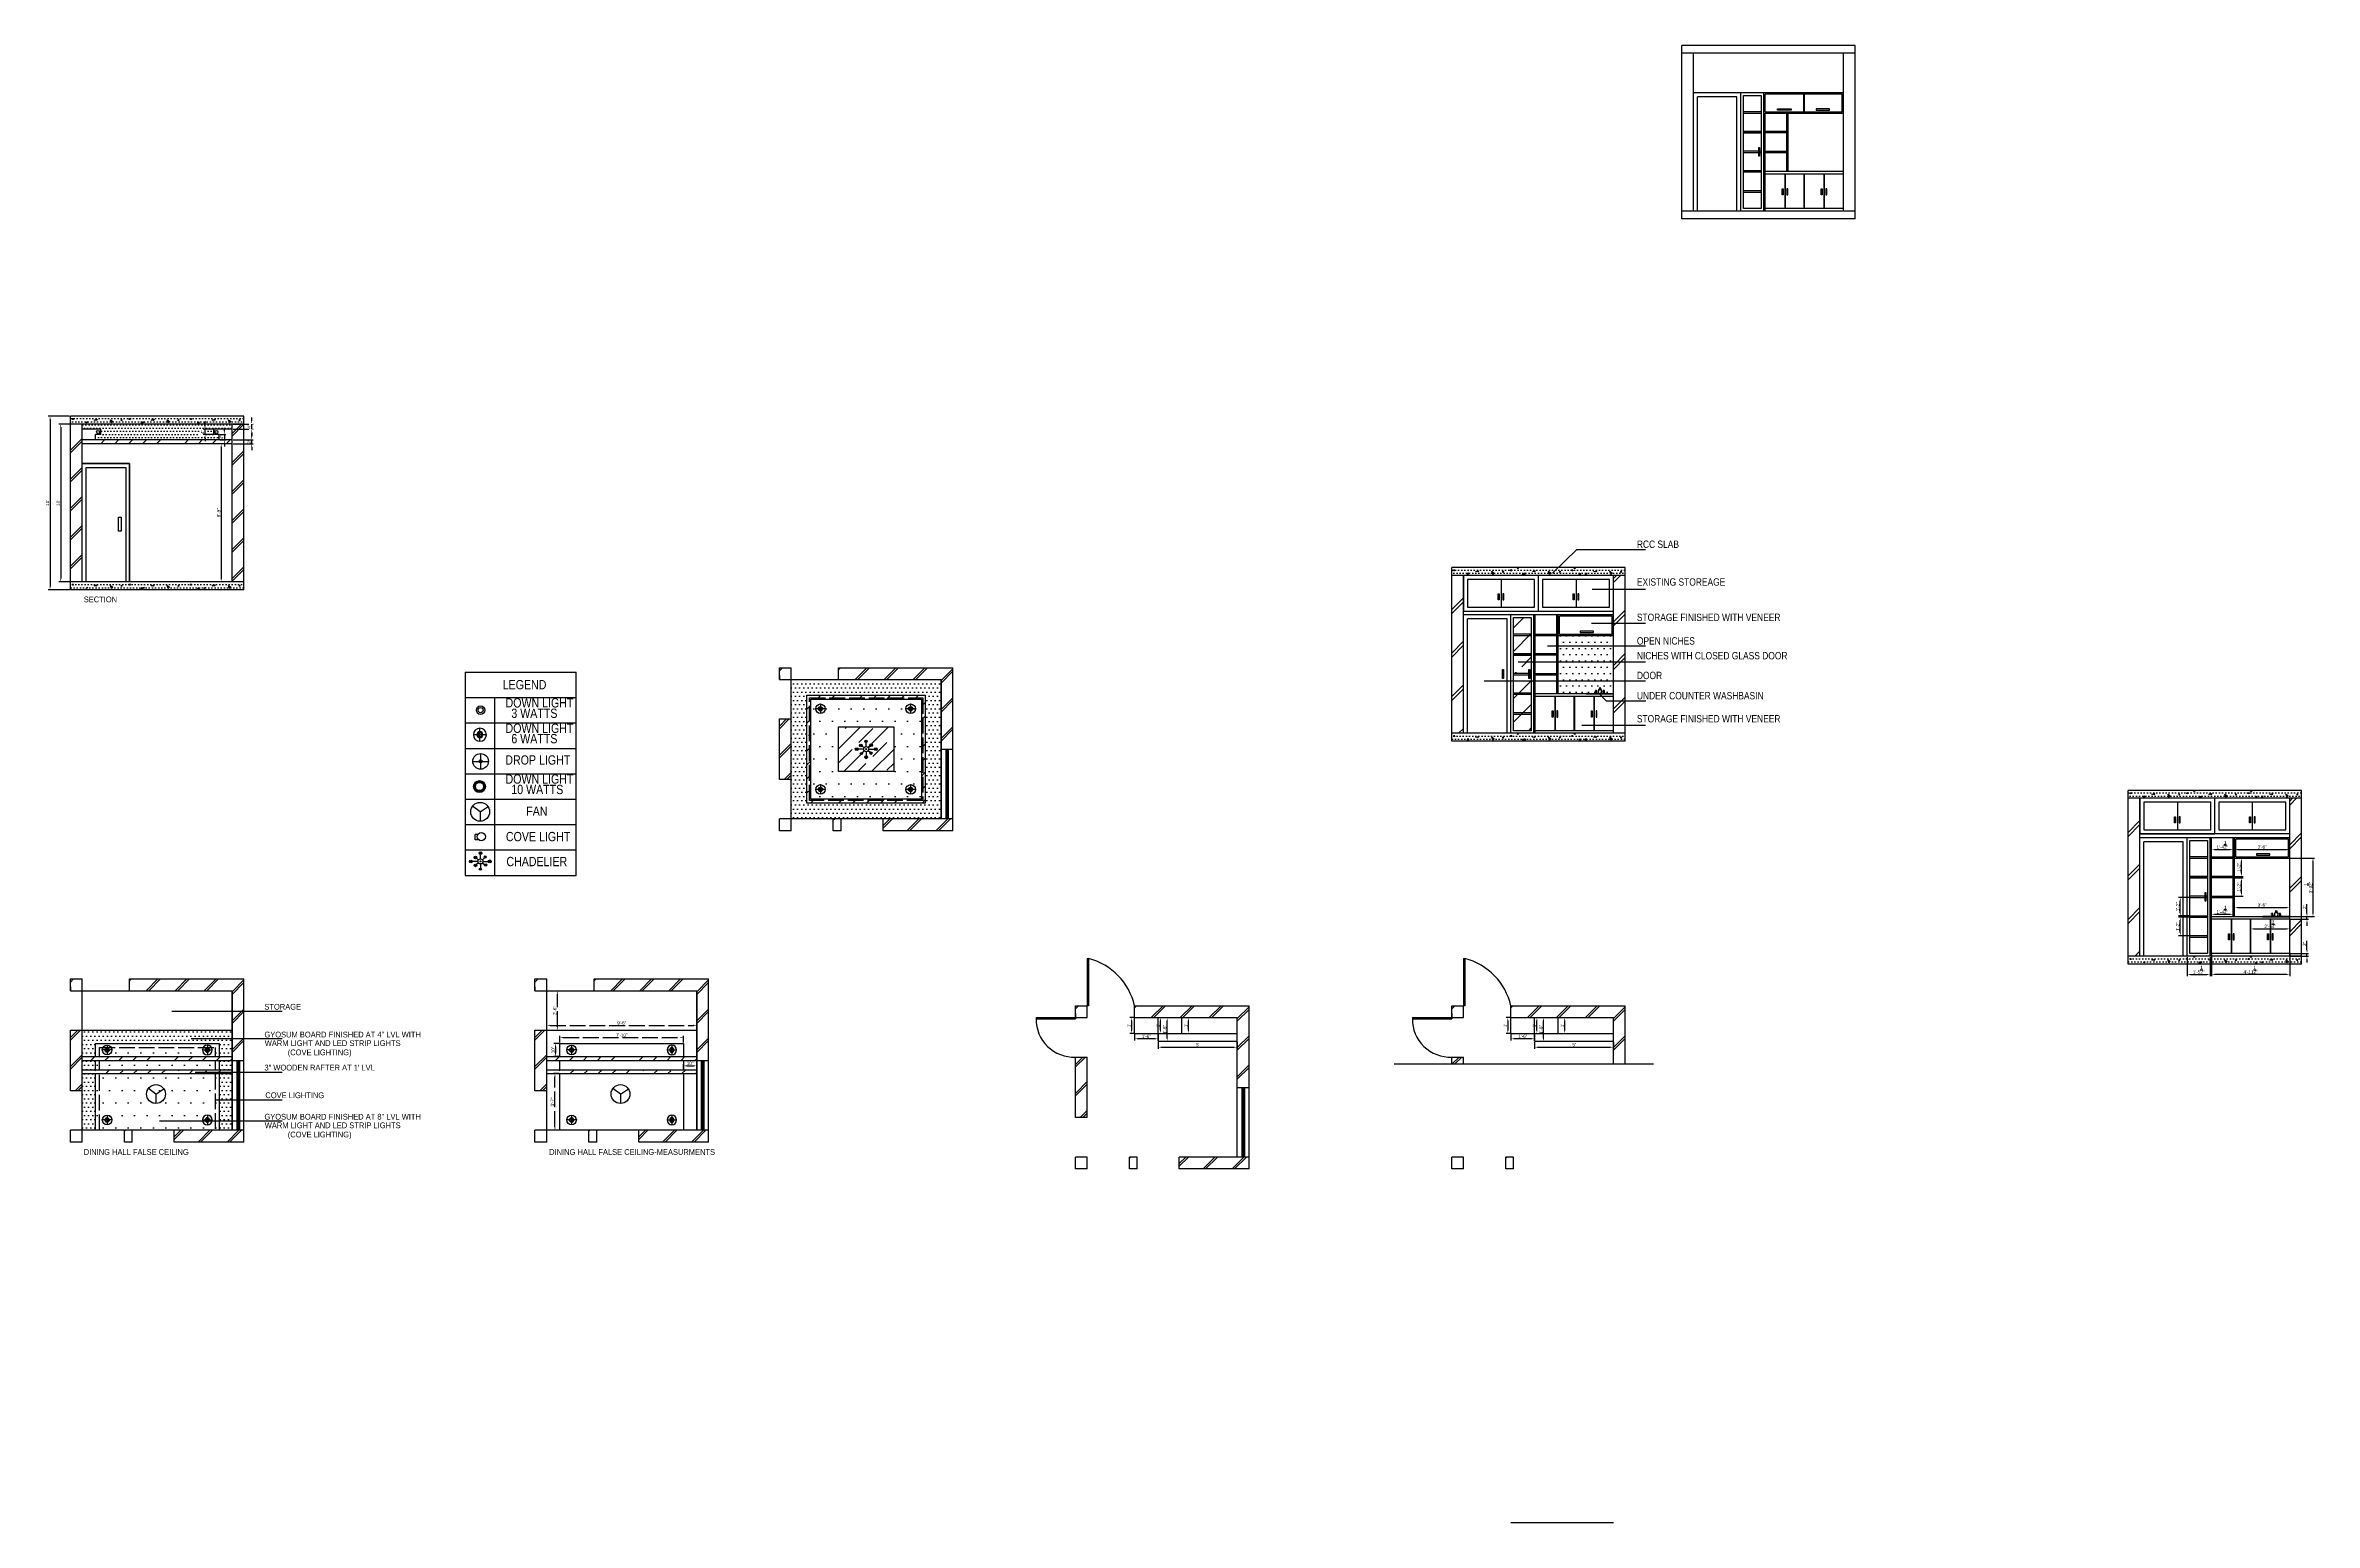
# Model space of a CAD drawing. Header units: millimetres. Extents: x 807 to 2534, y 690 to 1814.
import ezdxf

# ---------------------------------------------------------------- set-up
doc = ezdxf.new("R2010")
doc.units = ezdxf.units.MM
doc.linetypes.add('ACAD_ISO02W100', pattern=[15, 12, -3])
for name, color, linetype in [('LIGHT', 2, 'Continuous'), ('TOIL', 2, 'Continuous'), ('WALL-OLD', 7, 'Continuous')]:
    doc.layers.add(name, color=color, linetype=linetype)
doc.layers.add('TXT', color=7, linetype='Continuous', lineweight=25)
doc.styles.add('stylus BT', font='swissc.ttf')
doc.dimstyles.new('ISO-25', dxfattribs={"dimtxt": 2.5, "dimasz": 2.5, "dimexe": 1.25, "dimexo": 0.625, "dimtad": 1, "dimlunit": 4, "dimtxsty": 'Standard', "dimcen": 2.5, "dimadec": 0, "dimazin": 0, "dimtfac": 1, "dimtmove": 0, "dimatfit": 3, "dimfxl": 1, "dimarcsym": 0})

# ---------------------------------------------------------------- blocks, each defined once
blk = doc.blocks.new('水龙头立面')
at = {"layer": 'TOIL'}
for p, q in [((0, 0), (595, 0)), ((17, 10), (577, 10))]:
    blk.add_line(p, q, dxfattribs=at)
for centre, start, end in [((17, -10), 90, 150), ((577, -10), 30, 90)]:
    blk.add_arc(centre, 20, start, end, dxfattribs=at)
at = {"layer": 'WALL-OLD'}
for p, q in [((199, 56), (199, 69)), ((202, 47), (199, 10)), ((202, 72), (213, 72)), ((213, 72), (202, 72)), ((213, 53), (202, 53)), ((202, 53), (213, 53)), ((213, 53), (202, 53)), ((203, 53), (213, 53)), ((203, 53), (203, 53)), ((205, 50), (213, 50)), ((213, 50), (205, 50)), ((225, 72), (213, 72)), ((213, 72), (225, 72)), ((213, 53), (225, 53)), ((224, 53), (213, 53)), ((225, 53), (213, 53)), ((213, 53), (225, 53)), ((213, 50), (221, 50)), ((221, 50), (213, 50)), ((224, 53), (224, 53)), ((224, 47), (228, 10)), ((228, 56), (228, 69)), ((297, 94), (272, 94)), ((286, 127), (280, 94)), ((280, 94), (297, 94)), ((297, 130), (289, 130)), ((297, 130), (306, 130)), ((297, 94), (323, 94)), ((315, 94), (297, 94)), ((309, 127), (315, 94)), ((367, 56), (367, 69)), ((370, 47), (367, 10)), ((381, 72), (370, 72)), ((370, 72), (381, 72)), ((381, 53), (370, 53)), ((370, 53), (381, 53)), ((370, 53), (381, 53)), ((381, 53), (370, 53)), ((370, 53), (370, 53)), ((373, 50), (381, 50)), ((381, 50), (373, 50)), ((381, 72), (393, 72)), ((393, 72), (381, 72)), ((381, 53), (393, 53)), ((393, 53), (381, 53)), ((381, 53), (393, 53)), ((392, 53), (381, 53)), ((381, 50), (389, 50)), ((389, 50), (381, 50)), ((392, 53), (392, 53)), ((392, 47), (396, 10)), ((396, 56), (396, 69))]:
    blk.add_line(p, q, dxfattribs=at)
for centre, start, end in [((202, 69), 90, 180), ((202, 56), 180, 270), ((205, 47), 90, 174.4989), ((206, 53), 180, 270), ((221, 53), 270, 0), ((221, 47), 5.5011, 90), ((225, 69), 0, 90), ((225, 56), 270, 0), ((272, 91), 90, 175.8399), ((289, 127), 90, 170.7127), ((306, 127), 9.2873, 90), ((323, 91), 4.1601, 90), ((370, 69), 90, 180), ((370, 56), 180, 270), ((373, 53), 180, 270), ((373, 47), 90, 174.4989), ((389, 53), 270, 0), ((389, 47), 5.5011, 90), ((393, 69), 0, 90), ((393, 56), 270, 0)]:
    blk.add_arc(centre, 3, start, end, dxfattribs=at)
for points in [[(269, 91), (269, 86), (268, 75), (259, 54), (273, 21), (252, 13), (243, 10)], [(326, 91), (326, 86), (327, 75), (336, 54), (322, 21), (343, 13), (351, 10)]]:
    blk.add_open_spline(points, degree=3, knots=[2.768158, 2.768158, 2.768158, 2.768158, 16.973879, 35.258787, 72.132748, 95.331086, 95.331086, 95.331086, 95.331086], dxfattribs=at)
blk = doc.blocks.new('*D6')
at = {"color": 0, "lineweight": -2}
for p, q in [((2455.1, 1151.9), (2455.1, 1154.3)), ((2457.6, 1153.1), (2469.1, 1153.1)), ((2471.6, 1151.9), (2471.6, 1154.3))]:
    blk.add_line(p, q, dxfattribs=at)
at = {"color": 0}
for points in [[(2457.6, 1153.5), (2457.6, 1152.7), (2455.1, 1153.1)], [(2469.1, 1153.5), (2469.1, 1152.7), (2471.6, 1153.1)]]:
    blk.add_solid(points, dxfattribs=at)
at = {"layer": 'Defpoints', "color": 0}
for p in [(2455.1, 1151.3), (2471.6, 1153.1), (2471.6, 1151.3)]:
    blk.add_point(p, dxfattribs=at)
at = {"color": 0, "insert": (2463.3, 1156.6), "char_height": 2.5, "attachment_point": 5}
blk.add_mtext('1\'-4{\\H1.000000x;\\S1/2;}"', dxfattribs=at)
blk = doc.blocks.new('*D7')
at = {"color": 0, "lineweight": -2}
for p, q in [((2472.2, 1180.8), (2479.1, 1180.8)), ((2477.9, 1169.3), (2477.9, 1178.3)), ((2472.2, 1166.8), (2479.1, 1166.8))]:
    blk.add_line(p, q, dxfattribs=at)
at = {"color": 0}
for points in [[(2477.5, 1178.3), (2478.3, 1178.3), (2477.9, 1180.8)], [(2477.5, 1169.3), (2478.3, 1169.3), (2477.9, 1166.8)]]:
    blk.add_solid(points, dxfattribs=at)
at = {"layer": 'Defpoints', "color": 0}
for p in [(2471.6, 1180.8), (2477.9, 1180.8), (2471.6, 1166.8)]:
    blk.add_point(p, dxfattribs=at)
at = {"color": 0, "insert": (2476, 1173.8), "char_height": 2.5, "attachment_point": 5, "rotation": 90}
blk.add_mtext('1\'-2"', dxfattribs=at)
blk = doc.blocks.new('*D8')
at = {"color": 0, "lineweight": -2}
for p, q in [((2472.2, 1195.8), (2479.1, 1195.8)), ((2477.9, 1184.3), (2477.9, 1193.3)), ((2472.2, 1181.8), (2479.1, 1181.8))]:
    blk.add_line(p, q, dxfattribs=at)
at = {"color": 0}
for points in [[(2477.5, 1193.3), (2478.3, 1193.3), (2477.9, 1195.8)], [(2477.5, 1184.3), (2478.3, 1184.3), (2477.9, 1181.8)]]:
    blk.add_solid(points, dxfattribs=at)
at = {"layer": 'Defpoints', "color": 0}
for p in [(2471.6, 1195.8), (2477.9, 1195.8), (2471.6, 1181.8)]:
    blk.add_point(p, dxfattribs=at)
at = {"color": 0, "insert": (2476, 1188.8), "char_height": 2.5, "attachment_point": 5, "rotation": 90}
blk.add_mtext('1\'-2"', dxfattribs=at)
blk = doc.blocks.new('*D9')
at = {"color": 0, "lineweight": -2}
for p, q in [((2472.6, 1196.4), (2472.6, 1203.6)), ((2475.1, 1202.4), (2512.1, 1202.4)), ((2514.6, 1196.4), (2514.6, 1203.6))]:
    blk.add_line(p, q, dxfattribs=at)
at = {"color": 0}
for points in [[(2475.1, 1202.8), (2475.1, 1202), (2472.6, 1202.4)], [(2512.1, 1202.8), (2512.1, 1202), (2514.6, 1202.4)]]:
    blk.add_solid(points, dxfattribs=at)
at = {"layer": 'Defpoints', "color": 0}
for p in [(2472.6, 1195.8), (2514.6, 1202.4), (2514.6, 1195.8)]:
    blk.add_point(p, dxfattribs=at)
at = {"color": 0, "insert": (2493.6, 1204.3), "char_height": 2.5, "attachment_point": 5}
blk.add_mtext('3\'-6"', dxfattribs=at)
blk = doc.blocks.new('*D10')
at = {"color": 0, "lineweight": -2}
for p, q in [((2455.1, 1197.4), (2455.1, 1203.6)), ((2457.6, 1202.4), (2469.1, 1202.4)), ((2471.6, 1197.4), (2471.6, 1203.6))]:
    blk.add_line(p, q, dxfattribs=at)
at = {"color": 0}
for points in [[(2457.6, 1202.8), (2457.6, 1202), (2455.1, 1202.4)], [(2469.1, 1202.8), (2469.1, 1202), (2471.6, 1202.4)]]:
    blk.add_solid(points, dxfattribs=at)
at = {"layer": 'Defpoints', "color": 0}
for p in [(2455.1, 1196.8), (2471.6, 1202.4), (2471.6, 1196.8)]:
    blk.add_point(p, dxfattribs=at)
at = {"color": 0, "insert": (2463.3, 1205.9), "char_height": 2.5, "attachment_point": 5}
blk.add_mtext('1\'-4{\\H1.000000x;\\S1/2;}"', dxfattribs=at)
blk = doc.blocks.new('*D11')
at = {"color": 0, "lineweight": -2}
for p, q in [((2438, 1150.8), (2430, 1150.8)), ((2431.3, 1139.3), (2431.3, 1148.3)), ((2438, 1136.8), (2430, 1136.8))]:
    blk.add_line(p, q, dxfattribs=at)
at = {"color": 0}
for points in [[(2430.9, 1148.3), (2431.7, 1148.3), (2431.3, 1150.8)], [(2430.9, 1139.3), (2431.7, 1139.3), (2431.3, 1136.8)]]:
    blk.add_solid(points, dxfattribs=at)
at = {"layer": 'Defpoints', "color": 0}
for p in [(2431.3, 1150.8), (2438.6, 1150.8), (2438.6, 1136.8)]:
    blk.add_point(p, dxfattribs=at)
at = {"color": 0, "insert": (2429.4, 1143.8), "char_height": 2.5, "attachment_point": 5, "rotation": 90}
blk.add_mtext('1\'-2"', dxfattribs=at)
blk = doc.blocks.new('*D12')
at = {"color": 0, "lineweight": -2}
for p, q in [((2438, 1165.8), (2430, 1165.8)), ((2431.3, 1154.3), (2431.3, 1163.3)), ((2438, 1151.8), (2430, 1151.8))]:
    blk.add_line(p, q, dxfattribs=at)
at = {"color": 0}
for points in [[(2430.9, 1163.3), (2431.7, 1163.3), (2431.3, 1165.8)], [(2430.9, 1154.3), (2431.7, 1154.3), (2431.3, 1151.8)]]:
    blk.add_solid(points, dxfattribs=at)
at = {"layer": 'Defpoints', "color": 0}
for p in [(2431.3, 1165.8), (2438.6, 1165.8), (2438.6, 1151.8)]:
    blk.add_point(p, dxfattribs=at)
at = {"color": 0, "insert": (2429.4, 1158.8), "char_height": 2.5, "attachment_point": 5, "rotation": 90}
blk.add_mtext('1\'-2"', dxfattribs=at)
blk = doc.blocks.new('*D13')
at = {"color": 0, "lineweight": -2}
for p, q in [((2527.7, 1153.8), (2527.7, 1160.8)), ((2515.2, 1151.3), (2528.9, 1151.3)), ((2515.2, 1149.3), (2528.9, 1149.3)), ((2527.7, 1149.3), (2527.7, 1151.3)), ((2527.7, 1146.8), (2527.7, 1144.3))]:
    blk.add_line(p, q, dxfattribs=at)
at = {"color": 0}
for points in [[(2527.3, 1153.8), (2528.1, 1153.8), (2527.7, 1151.3)], [(2527.3, 1146.8), (2528.1, 1146.8), (2527.7, 1149.3)]]:
    blk.add_solid(points, dxfattribs=at)
at = {"layer": 'Defpoints', "color": 0}
for p in [(2514.6, 1151.3), (2514.6, 1149.3), (2527.7, 1151.3)]:
    blk.add_point(p, dxfattribs=at)
at = {"color": 0, "insert": (2525.8, 1158.6), "char_height": 2.5, "attachment_point": 5, "rotation": 90}
blk.add_mtext('2"', dxfattribs=at)
blk = doc.blocks.new('*D14')
at = {"color": 0, "lineweight": -2}
for p, q in [((2484.8, 1148.6), (2484.8, 1140.8)), ((2487.3, 1142), (2512.1, 1142)), ((2514.6, 1148.6), (2514.6, 1140.8))]:
    blk.add_line(p, q, dxfattribs=at)
at = {"color": 0}
for points in [[(2487.3, 1142.4), (2487.3, 1141.6), (2484.8, 1142)], [(2512.1, 1142.4), (2512.1, 1141.6), (2514.6, 1142)]]:
    blk.add_solid(points, dxfattribs=at)
at = {"layer": 'Defpoints', "color": 0}
for p in [(2484.8, 1149.3), (2514.6, 1149.3), (2514.6, 1142)]:
    blk.add_point(p, dxfattribs=at)
at = {"color": 0, "insert": (2499.7, 1145.6), "char_height": 2.5, "attachment_point": 5}
blk.add_mtext('2\'-5{\\H1.000000x;\\S3/4;}"', dxfattribs=at)
blk = doc.blocks.new('*D15')
at = {"color": 0, "lineweight": -2}
for p, q in [((2455.1, 1122.6), (2455.1, 1106.1)), ((2514.6, 1122.6), (2514.6, 1106.1)), ((2512.1, 1107.3), (2457.6, 1107.3))]:
    blk.add_line(p, q, dxfattribs=at)
at = {"color": 0}
for points in [[(2457.6, 1107.7), (2457.6, 1106.9), (2455.1, 1107.3)], [(2512.1, 1107.7), (2512.1, 1106.9), (2514.6, 1107.3)]]:
    blk.add_solid(points, dxfattribs=at)
at = {"layer": 'Defpoints', "color": 0}
for p in [(2455.1, 1123.3), (2514.6, 1123.3), (2455.1, 1107.3)]:
    blk.add_point(p, dxfattribs=at)
at = {"color": 0, "insert": (2484.8, 1110.9), "char_height": 2.5, "attachment_point": 5}
blk.add_mtext('4\'-11{\\H1.000000x;\\S1/2;}"', dxfattribs=at)
blk = doc.blocks.new('*D16')
at = {"color": 0, "lineweight": -2}
for p, q in [((2515.2, 1123.3), (2528.9, 1123.3)), ((2527.7, 1125.8), (2527.7, 1132.8)), ((2527.7, 1121.3), (2527.7, 1123.3)), ((2515.2, 1121.3), (2528.9, 1121.3)), ((2527.7, 1118.8), (2527.7, 1116.3))]:
    blk.add_line(p, q, dxfattribs=at)
at = {"color": 0}
for points in [[(2527.3, 1125.8), (2528.1, 1125.8), (2527.7, 1123.3)], [(2527.3, 1118.8), (2528.1, 1118.8), (2527.7, 1121.3)]]:
    blk.add_solid(points, dxfattribs=at)
at = {"layer": 'Defpoints', "color": 0}
for p in [(2514.6, 1123.3), (2527.7, 1123.3), (2514.6, 1121.3)]:
    blk.add_point(p, dxfattribs=at)
at = {"color": 0, "insert": (2525.8, 1130.6), "char_height": 2.5, "attachment_point": 5, "rotation": 90}
blk.add_mtext('2"', dxfattribs=at)
blk = doc.blocks.new('*D17')
at = {"color": 0, "lineweight": -2}
for p, q in [((2515.2, 1195.8), (2533.5, 1195.8)), ((2532.3, 1153.8), (2532.3, 1193.3)), ((2515.2, 1151.3), (2533.5, 1151.3))]:
    blk.add_line(p, q, dxfattribs=at)
at = {"color": 0}
for points in [[(2531.8, 1193.3), (2532.7, 1193.3), (2532.3, 1195.8)], [(2531.8, 1153.8), (2532.7, 1153.8), (2532.3, 1151.3)]]:
    blk.add_solid(points, dxfattribs=at)
at = {"layer": 'Defpoints', "color": 0}
for p in [(2514.6, 1195.8), (2532.3, 1195.8), (2514.6, 1151.3)]:
    blk.add_point(p, dxfattribs=at)
at = {"color": 0, "insert": (2528.7, 1173.5), "char_height": 2.5, "attachment_point": 5, "rotation": 90}
blk.add_mtext('3\'-8{\\H1.000000x;\\S1/2;}"', dxfattribs=at)
blk = doc.blocks.new('*D18')
at = {"color": 0, "lineweight": -2}
for p, q in [((2472.6, 1151.9), (2472.6, 1159.5)), ((2475.1, 1158.2), (2512.1, 1158.2)), ((2514.6, 1151.9), (2514.6, 1159.5))]:
    blk.add_line(p, q, dxfattribs=at)
at = {"color": 0}
for points in [[(2475.1, 1158.6), (2475.1, 1157.8), (2472.6, 1158.2)], [(2512.1, 1158.6), (2512.1, 1157.8), (2514.6, 1158.2)]]:
    blk.add_solid(points, dxfattribs=at)
at = {"layer": 'Defpoints', "color": 0}
for p in [(2514.6, 1158.2), (2472.6, 1151.3), (2514.6, 1151.3)]:
    blk.add_point(p, dxfattribs=at)
at = {"color": 0, "insert": (2493.6, 1160.1), "char_height": 2.5, "attachment_point": 5}
blk.add_mtext('3\'-6"', dxfattribs=at)
blk = doc.blocks.new('*D19')
at = {"color": 0, "lineweight": -2}
for p, q in [((2436.6, 1120.6), (2436.6, 1106.1)), ((2439.1, 1107.3), (2451.6, 1107.3)), ((2454.1, 1120.6), (2454.1, 1106.1))]:
    blk.add_line(p, q, dxfattribs=at)
at = {"color": 0}
for points in [[(2439.1, 1107.7), (2439.1, 1106.9), (2436.6, 1107.3)], [(2451.6, 1107.7), (2451.6, 1106.9), (2454.1, 1107.3)]]:
    blk.add_solid(points, dxfattribs=at)
at = {"layer": 'Defpoints', "color": 0}
for p in [(2436.6, 1121.3), (2454.1, 1121.3), (2454.1, 1107.3)]:
    blk.add_point(p, dxfattribs=at)
at = {"color": 0, "insert": (2445.3, 1110.9), "char_height": 2.5, "attachment_point": 5}
blk.add_mtext('1\'-5{\\H1.000000x;\\S1/2;}"', dxfattribs=at)
blk = doc.blocks.new('*D20')
at = {"color": 0, "lineweight": -2}
for p, q in [((1921.6, 1074.5), (1918.5, 1074.5)), ((1919.8, 1072), (1919.8, 1065)), ((1921.6, 1062.5), (1918.5, 1062.5))]:
    blk.add_line(p, q, dxfattribs=at)
at = {"color": 0}
for points in [[(1919.4, 1072), (1920.2, 1072), (1919.8, 1074.5)], [(1919.4, 1065), (1920.2, 1065), (1919.8, 1062.5)]]:
    blk.add_solid(points, dxfattribs=at)
at = {"layer": 'Defpoints', "color": 0}
for p in [(1922.2, 1074.5), (1919.8, 1062.5), (1922.2, 1062.5)]:
    blk.add_point(p, dxfattribs=at)
at = {"color": 0, "insert": (1917.9, 1068.5), "char_height": 2.5, "attachment_point": 5, "rotation": 90}
blk.add_mtext("1'", dxfattribs=at)
blk = doc.blocks.new('*D21')
at = {"color": 0, "lineweight": -2}
for p, q in [((1922.2, 1061.9), (1922.2, 1057.2)), ((1937.7, 1058.4), (1924.7, 1058.4)), ((1940.2, 1061.9), (1940.2, 1057.2))]:
    blk.add_line(p, q, dxfattribs=at)
at = {"color": 0}
for points in [[(1924.7, 1058.8), (1924.7, 1058), (1922.2, 1058.4)], [(1937.7, 1058.8), (1937.7, 1058), (1940.2, 1058.4)]]:
    blk.add_solid(points, dxfattribs=at)
at = {"layer": 'Defpoints', "color": 0}
for p in [(1922.2, 1062.5), (1922.2, 1058.4), (1940.2, 1062.5)]:
    blk.add_point(p, dxfattribs=at)
at = {"color": 0, "insert": (1931.2, 1060.3), "char_height": 2.5, "attachment_point": 5}
blk.add_mtext('1\'-6"', dxfattribs=at)
blk = doc.blocks.new('*D22')
at = {"color": 0, "lineweight": -2}
for p, q in [((1940.2, 1055.9), (1940.2, 1050.8)), ((2000.2, 1055.9), (2000.2, 1050.8)), ((1942.7, 1052), (1997.7, 1052))]:
    blk.add_line(p, q, dxfattribs=at)
at = {"color": 0}
for points in [[(1942.7, 1052.4), (1942.7, 1051.6), (1940.2, 1052)], [(1997.7, 1052.4), (1997.7, 1051.6), (2000.2, 1052)]]:
    blk.add_solid(points, dxfattribs=at)
at = {"layer": 'Defpoints', "color": 0}
for p in [(1940.2, 1056.5), (2000.2, 1056.5), (2000.2, 1052)]:
    blk.add_point(p, dxfattribs=at)
at = {"color": 0, "insert": (1970.2, 1053.9), "char_height": 2.5, "attachment_point": 5}
blk.add_mtext("5'", dxfattribs=at)
blk = doc.blocks.new('*D23')
at = {"color": 0, "lineweight": -2}
for p, q in [((1958.8, 1074.5), (1964.4, 1074.5)), ((1963.1, 1065), (1963.1, 1072)), ((1958.8, 1062.5), (1964.4, 1062.5))]:
    blk.add_line(p, q, dxfattribs=at)
at = {"color": 0}
for points in [[(1962.7, 1072), (1963.5, 1072), (1963.1, 1074.5)], [(1962.7, 1065), (1963.5, 1065), (1963.1, 1062.5)]]:
    blk.add_solid(points, dxfattribs=at)
at = {"layer": 'Defpoints', "color": 0}
for p in [(1958.2, 1074.5), (1963.1, 1074.5), (1958.2, 1062.5)]:
    blk.add_point(p, dxfattribs=at)
at = {"color": 0, "insert": (1961.3, 1068.5), "char_height": 2.5, "attachment_point": 5, "rotation": 90}
blk.add_mtext("1'", dxfattribs=at)
blk = doc.blocks.new('*D24')
at = {"color": 0, "lineweight": -2}
for p, q in [((1940.8, 1074.5), (1943.1, 1074.5)), ((1941.9, 1065), (1941.9, 1072)), ((1940.8, 1062.5), (1943.1, 1062.5))]:
    blk.add_line(p, q, dxfattribs=at)
at = {"color": 0}
for points in [[(1941.5, 1072), (1942.3, 1072), (1941.9, 1074.5)], [(1941.5, 1065), (1942.3, 1065), (1941.9, 1062.5)]]:
    blk.add_solid(points, dxfattribs=at)
at = {"layer": 'Defpoints', "color": 0}
for p in [(1940.2, 1074.5), (1941.9, 1074.5), (1940.2, 1062.5)]:
    blk.add_point(p, dxfattribs=at)
at = {"color": 0, "insert": (1940, 1068.5), "char_height": 2.5, "attachment_point": 5, "rotation": 90}
blk.add_mtext("1'", dxfattribs=at)
blk = doc.blocks.new('*D25')
at = {"color": 0, "lineweight": -2}
for p, q in [((1940.8, 1074.5), (1948.2, 1074.5)), ((1947, 1059), (1947, 1072)), ((1940.8, 1056.5), (1948.2, 1056.5))]:
    blk.add_line(p, q, dxfattribs=at)
at = {"color": 0}
for points in [[(1946.5, 1072), (1947.4, 1072), (1947, 1074.5)], [(1946.5, 1059), (1947.4, 1059), (1947, 1056.5)]]:
    blk.add_solid(points, dxfattribs=at)
at = {"layer": 'Defpoints', "color": 0}
for p in [(1940.2, 1074.5), (1947, 1074.5), (1940.2, 1056.5)]:
    blk.add_point(p, dxfattribs=at)
at = {"color": 0, "insert": (1945.1, 1065.5), "char_height": 2.5, "attachment_point": 5, "rotation": 90}
blk.add_mtext('1\'-6"', dxfattribs=at)
blk = doc.blocks.new('*D27')
at = {"color": 0, "lineweight": -2}
for p, q in [((1635.3, 1074.5), (1632.3, 1074.5)), ((1633.5, 1072), (1633.5, 1065)), ((1635.3, 1062.5), (1632.3, 1062.5))]:
    blk.add_line(p, q, dxfattribs=at)
at = {"color": 0}
for points in [[(1633.1, 1072), (1633.9, 1072), (1633.5, 1074.5)], [(1633.1, 1065), (1633.9, 1065), (1633.5, 1062.5)]]:
    blk.add_solid(points, dxfattribs=at)
at = {"layer": 'Defpoints', "color": 0}
for p in [(1635.9, 1074.5), (1633.5, 1062.5), (1635.9, 1062.5)]:
    blk.add_point(p, dxfattribs=at)
at = {"color": 0, "insert": (1631.7, 1068.5), "char_height": 2.5, "attachment_point": 5, "rotation": 90}
blk.add_mtext("1'", dxfattribs=at)
blk = doc.blocks.new('*D28')
at = {"color": 0, "lineweight": -2}
for p, q in [((1635.9, 1061.9), (1635.9, 1057.2)), ((1651.4, 1058.4), (1638.4, 1058.4)), ((1653.9, 1061.9), (1653.9, 1057.2))]:
    blk.add_line(p, q, dxfattribs=at)
at = {"color": 0}
for points in [[(1638.4, 1058.8), (1638.4, 1058), (1635.9, 1058.4)], [(1651.4, 1058.8), (1651.4, 1058), (1653.9, 1058.4)]]:
    blk.add_solid(points, dxfattribs=at)
at = {"layer": 'Defpoints', "color": 0}
for p in [(1635.9, 1062.5), (1635.9, 1058.4), (1653.9, 1062.5)]:
    blk.add_point(p, dxfattribs=at)
at = {"color": 0, "insert": (1644.9, 1060.3), "char_height": 2.5, "attachment_point": 5}
blk.add_mtext('1\'-6"', dxfattribs=at)
blk = doc.blocks.new('*D29')
at = {"color": 0, "lineweight": -2}
for p, q in [((1653.9, 1055.9), (1653.9, 1050.8)), ((1713.9, 1055.9), (1713.9, 1050.8)), ((1656.4, 1052), (1711.4, 1052))]:
    blk.add_line(p, q, dxfattribs=at)
at = {"color": 0}
for points in [[(1656.4, 1052.4), (1656.4, 1051.6), (1653.9, 1052)], [(1711.4, 1052.4), (1711.4, 1051.6), (1713.9, 1052)]]:
    blk.add_solid(points, dxfattribs=at)
at = {"layer": 'Defpoints', "color": 0}
for p in [(1653.9, 1056.5), (1713.9, 1056.5), (1713.9, 1052)]:
    blk.add_point(p, dxfattribs=at)
at = {"color": 0, "insert": (1683.9, 1053.9), "char_height": 2.5, "attachment_point": 5}
blk.add_mtext("5'", dxfattribs=at)
blk = doc.blocks.new('*D30')
at = {"color": 0, "lineweight": -2}
for p, q in [((1672.6, 1074.5), (1678.1, 1074.5)), ((1676.9, 1065), (1676.9, 1072)), ((1672.6, 1062.5), (1678.1, 1062.5))]:
    blk.add_line(p, q, dxfattribs=at)
at = {"color": 0}
for points in [[(1676.5, 1072), (1677.3, 1072), (1676.9, 1074.5)], [(1676.5, 1065), (1677.3, 1065), (1676.9, 1062.5)]]:
    blk.add_solid(points, dxfattribs=at)
at = {"layer": 'Defpoints', "color": 0}
for p in [(1671.9, 1074.5), (1676.9, 1074.5), (1671.9, 1062.5)]:
    blk.add_point(p, dxfattribs=at)
at = {"color": 0, "insert": (1675, 1068.5), "char_height": 2.5, "attachment_point": 5, "rotation": 90}
blk.add_mtext("1'", dxfattribs=at)
blk = doc.blocks.new('*D31')
at = {"color": 0, "lineweight": -2}
for p, q in [((1654.6, 1074.5), (1656.9, 1074.5)), ((1655.7, 1065), (1655.7, 1072)), ((1654.6, 1062.5), (1656.9, 1062.5))]:
    blk.add_line(p, q, dxfattribs=at)
at = {"color": 0}
for points in [[(1655.2, 1072), (1656.1, 1072), (1655.7, 1074.5)], [(1655.2, 1065), (1656.1, 1065), (1655.7, 1062.5)]]:
    blk.add_solid(points, dxfattribs=at)
at = {"layer": 'Defpoints', "color": 0}
for p in [(1653.9, 1074.5), (1655.7, 1074.5), (1653.9, 1062.5)]:
    blk.add_point(p, dxfattribs=at)
at = {"color": 0, "insert": (1653.8, 1068.5), "char_height": 2.5, "attachment_point": 5, "rotation": 90}
blk.add_mtext("1'", dxfattribs=at)
blk = doc.blocks.new('*D26')
at = {"color": 0, "lineweight": -2}
for p, q in [((1654.6, 1074.5), (1662, 1074.5)), ((1660.7, 1059), (1660.7, 1072)), ((1654.6, 1056.5), (1662, 1056.5))]:
    blk.add_line(p, q, dxfattribs=at)
at = {"color": 0}
for points in [[(1660.3, 1072), (1661.1, 1072), (1660.7, 1074.5)], [(1660.3, 1059), (1661.1, 1059), (1660.7, 1056.5)]]:
    blk.add_solid(points, dxfattribs=at)
at = {"layer": 'Defpoints', "color": 0}
for p in [(1653.9, 1074.5), (1660.7, 1074.5), (1653.9, 1056.5)]:
    blk.add_point(p, dxfattribs=at)
at = {"color": 0, "insert": (1658.8, 1065.5), "char_height": 2.5, "attachment_point": 5, "rotation": 90}
blk.add_mtext('1\'-6"', dxfattribs=at)
blk = doc.blocks.new('chandelier')
for p, q in [((4687.9, 467.5), (4683.5, 467.5)), ((4688.3, 468.6), (4686.8, 469.9)), ((4688.4, 466.3), (4686.9, 465.1)), ((4689.9, 469.5), (4689.9, 472.6)), ((4691.3, 466.3), (4693.1, 465.2)), ((4691.4, 468.7), (4692.9, 470.2)), ((4691.8, 467.5), (4695.9, 467.5)), ((4689.9, 465.6), (4689.9, 462.5))]:
    blk.add_line(p, q)
for centre, radius in [((4682.5, 467.5), 1.01), ((4682.5, 467.5), 0.503), ((4686.1, 470.5), 0.94), ((4686.1, 470.5), 0.416), ((4689.9, 467.5), 1.94), ((4689.9, 473.7), 1.07), ((4689.9, 473.7), 0.494), ((4689.9, 467.5), 0.388), ((4693.5, 470.8), 0.873), ((4693.5, 470.8), 0.422), ((4697, 467.5), 1.11), ((4697, 467.5), 0.572), ((4686.1, 464.5), 1.01), ((4686.1, 464.5), 0.491), ((4689.9, 461.6), 0.872), ((4689.9, 461.6), 0.406), ((4693.9, 464.7), 0.94), ((4693.9, 464.7), 0.418)]:
    blk.add_circle(centre, radius)
blk = doc.blocks.new('light')
at = {"color": 6}
for p, q in [((4552.7, 610.3), (4552.7, 623.1)), ((4546.3, 616.7), (4559.1, 616.7))]:
    blk.add_line(p, q, dxfattribs=at)
for radius in [6.39, 2.94, 2.94, 1.96]:
    blk.add_circle((4552.7, 616.7), radius, dxfattribs=at)
at = {"color": 6, "linetype": 'ByBlock'}
blk.add_circle((4552.7, 616.7), 6.39, dxfattribs=at)
blk = doc.blocks.new('light 1')
at = {"color": 92}
for p, q in [((3170.1, 887.6), (3182.1, 887.6)), ((3176.1, 893.5), (3176.1, 881.6))]:
    blk.add_line(p, q, dxfattribs=at)
at = {"color": 3, "linetype": 'ByBlock'}
blk.add_circle((3176.1, 887.6), 5.96, dxfattribs=at)
at = {"color": 92}
blk.add_circle((3176.1, 887.6), 1.19, dxfattribs=at)
blk = doc.blocks.new('*D38')
at = {"color": 0, "linetype": 'ACAD_ISO02W100', "lineweight": -2}
for p, q in [((1188.8, 1065.5), (1188.8, 1069.9)), ((1191.3, 1068.6), (1300.3, 1068.6)), ((1302.8, 1065.5), (1302.8, 1069.9))]:
    blk.add_line(p, q, dxfattribs=at)
at = {"color": 0, "linetype": 'ACAD_ISO02W100'}
for points in [[(1191.3, 1069.1), (1191.3, 1068.2), (1188.8, 1068.6)], [(1300.3, 1069.1), (1300.3, 1068.2), (1302.8, 1068.6)]]:
    blk.add_solid(points, dxfattribs=at)
at = {"layer": 'Defpoints', "color": 0, "linetype": 'ACAD_ISO02W100'}
for p in [(1188.8, 1064.9), (1302.8, 1068.6), (1302.8, 1064.9)]:
    blk.add_point(p, dxfattribs=at)
at = {"color": 0, "linetype": 'ACAD_ISO02W100', "insert": (1245.8, 1070.5), "char_height": 2.5, "attachment_point": 5}
blk.add_mtext('9\'-6"', dxfattribs=at)
blk = doc.blocks.new('*D39')
at = {"color": 0, "linetype": 'ACAD_ISO02W100', "lineweight": -2}
for p, q in [((1198.8, 1055.5), (1198.8, 1060.6)), ((1201.3, 1059.3), (1290.3, 1059.3)), ((1292.8, 1055.5), (1292.8, 1060.6))]:
    blk.add_line(p, q, dxfattribs=at)
at = {"color": 0, "linetype": 'ACAD_ISO02W100'}
for points in [[(1201.3, 1059.7), (1201.3, 1058.9), (1198.8, 1059.3)], [(1290.3, 1059.7), (1290.3, 1058.9), (1292.8, 1059.3)]]:
    blk.add_solid(points, dxfattribs=at)
at = {"layer": 'Defpoints', "color": 0, "linetype": 'ACAD_ISO02W100'}
for p in [(1198.8, 1054.9), (1292.8, 1059.3), (1292.8, 1054.9)]:
    blk.add_point(p, dxfattribs=at)
at = {"color": 0, "linetype": 'ACAD_ISO02W100', "insert": (1245.8, 1061.2), "char_height": 2.5, "attachment_point": 5}
blk.add_mtext('7\'-10"', dxfattribs=at)
blk = doc.blocks.new('*D40')
at = {"color": 0, "linetype": 'ACAD_ISO02W100', "lineweight": -2}
for p, q in [((1198.1, 1054.9), (1194.2, 1054.9)), ((1198.1, 1044.9), (1194.2, 1044.9)), ((1195.5, 1052.4), (1195.5, 1047.4))]:
    blk.add_line(p, q, dxfattribs=at)
at = {"color": 0, "linetype": 'ACAD_ISO02W100'}
for points in [[(1195, 1052.4), (1195.9, 1052.4), (1195.5, 1054.9)], [(1195, 1047.4), (1195.9, 1047.4), (1195.5, 1044.9)]]:
    blk.add_solid(points, dxfattribs=at)
at = {"layer": 'Defpoints', "color": 0, "linetype": 'ACAD_ISO02W100'}
for p in [(1198.8, 1054.9), (1195.5, 1044.9), (1198.8, 1044.9)]:
    blk.add_point(p, dxfattribs=at)
at = {"color": 0, "linetype": 'ACAD_ISO02W100', "insert": (1193.6, 1049.9), "char_height": 2.5, "attachment_point": 5, "rotation": 90}
blk.add_mtext('10"', dxfattribs=at)
blk = doc.blocks.new('*D41')
at = {"color": 0, "linetype": 'ACAD_ISO02W100', "lineweight": -2}
for p, q in [((1198.1, 1031.9), (1193.8, 1031.9)), ((1195, 991.4), (1195, 1029.4)), ((1198.1, 988.9), (1193.8, 988.9))]:
    blk.add_line(p, q, dxfattribs=at)
at = {"color": 0, "linetype": 'ACAD_ISO02W100'}
for points in [[(1194.6, 1029.4), (1195.4, 1029.4), (1195, 1031.9)], [(1194.6, 991.4), (1195.4, 991.4), (1195, 988.9)]]:
    blk.add_solid(points, dxfattribs=at)
at = {"layer": 'Defpoints', "color": 0, "linetype": 'ACAD_ISO02W100'}
for p in [(1195, 1031.9), (1198.8, 1031.9), (1198.8, 988.9)]:
    blk.add_point(p, dxfattribs=at)
at = {"color": 0, "linetype": 'ACAD_ISO02W100', "insert": (1193.1, 1010.4), "char_height": 2.5, "attachment_point": 5, "rotation": 90}
blk.add_mtext('3\'-7"', dxfattribs=at)
blk = doc.blocks.new('*D42')
at = {"color": 0, "linetype": 'ACAD_ISO02W100', "lineweight": -2}
for p, q in [((1292.8, 1035.5), (1292.8, 1039.1)), ((1295.3, 1037.8), (1300.3, 1037.8)), ((1302.8, 1035.5), (1302.8, 1039.1))]:
    blk.add_line(p, q, dxfattribs=at)
at = {"color": 0, "linetype": 'ACAD_ISO02W100'}
for points in [[(1295.3, 1038.3), (1295.3, 1037.4), (1292.8, 1037.8)], [(1300.3, 1038.3), (1300.3, 1037.4), (1302.8, 1037.8)]]:
    blk.add_solid(points, dxfattribs=at)
at = {"layer": 'Defpoints', "color": 0, "linetype": 'ACAD_ISO02W100'}
for p in [(1302.8, 1037.8), (1292.8, 1034.9), (1302.8, 1034.9)]:
    blk.add_point(p, dxfattribs=at)
at = {"color": 0, "linetype": 'ACAD_ISO02W100', "insert": (1297.8, 1039.7), "char_height": 2.5, "attachment_point": 5}
blk.add_mtext('10"', dxfattribs=at)
blk = doc.blocks.new('*D43')
at = {"color": 0, "linetype": 'ACAD_ISO02W100', "lineweight": -2}
for p, q in [((1187.4, 1094.9), (1198.1, 1094.9)), ((1196.8, 1067.4), (1196.8, 1092.4)), ((1189.4, 1064.9), (1198.1, 1064.9))]:
    blk.add_line(p, q, dxfattribs=at)
at = {"color": 0, "linetype": 'ACAD_ISO02W100'}
for points in [[(1196.4, 1092.4), (1197.2, 1092.4), (1196.8, 1094.9)], [(1196.4, 1067.4), (1197.2, 1067.4), (1196.8, 1064.9)]]:
    blk.add_solid(points, dxfattribs=at)
at = {"layer": 'Defpoints', "color": 0, "linetype": 'ACAD_ISO02W100'}
for p in [(1186.7, 1094.9), (1196.8, 1094.9), (1188.8, 1064.9)]:
    blk.add_point(p, dxfattribs=at)
at = {"color": 0, "linetype": 'ACAD_ISO02W100', "insert": (1194.9, 1079.9), "char_height": 2.5, "attachment_point": 5, "rotation": 90}
blk.add_mtext('2\'-6"', dxfattribs=at)
blk = doc.blocks.new('*D44')
at = {"color": 0, "linetype": 'ACAD_ISO02W100', "lineweight": -2}
for p, q in [((950.1, 1525.9), (965.5, 1525.9)), ((950.1, 1521.9), (965.5, 1521.9)), ((964.3, 1528.4), (964.3, 1530.9)), ((964.3, 1521.9), (964.3, 1525.9)), ((964.3, 1519.4), (964.3, 1516.9))]:
    blk.add_line(p, q, dxfattribs=at)
at = {"color": 0, "linetype": 'ACAD_ISO02W100'}
for points in [[(963.9, 1528.4), (964.7, 1528.4), (964.3, 1525.9)], [(963.9, 1519.4), (964.7, 1519.4), (964.3, 1521.9)]]:
    blk.add_solid(points, dxfattribs=at)
at = {"layer": 'Defpoints', "color": 0, "linetype": 'ACAD_ISO02W100'}
for p in [(949.5, 1525.9), (949.5, 1521.9), (964.3, 1525.9)]:
    blk.add_point(p, dxfattribs=at)
at = {"color": 0, "linetype": 'ACAD_ISO02W100', "insert": (962.4, 1523.9), "char_height": 2.5, "attachment_point": 5, "rotation": 90}
blk.add_mtext('4"', dxfattribs=at)
blk = doc.blocks.new('*D45')
at = {"color": 0, "lineweight": -2}
for p, q in [((950.1, 1513.9), (965.5, 1513.9)), ((950.1, 1510.9), (965.5, 1510.9)), ((964.3, 1516.4), (964.3, 1518.9)), ((964.3, 1510.9), (964.3, 1513.9)), ((964.3, 1508.4), (964.3, 1505.9))]:
    blk.add_line(p, q, dxfattribs=at)
at = {"color": 0}
for points in [[(963.9, 1516.4), (964.7, 1516.4), (964.3, 1513.9)], [(963.9, 1508.4), (964.7, 1508.4), (964.3, 1510.9)]]:
    blk.add_solid(points, dxfattribs=at)
at = {"layer": 'Defpoints', "color": 0}
for p in [(949.5, 1513.9), (949.5, 1510.9), (964.3, 1513.9)]:
    blk.add_point(p, dxfattribs=at)
at = {"color": 0, "insert": (962.4, 1512.4), "char_height": 2.5, "attachment_point": 5, "rotation": 90}
blk.add_mtext('3"', dxfattribs=at)
blk = doc.blocks.new('*D46')
at = {"color": 0, "linetype": 'ACAD_ISO02W100', "lineweight": -2}
for p, q in [((934.8, 1521.9), (927.5, 1521.9)), ((928.8, 1524.4), (928.8, 1526.9)), ((928.8, 1517.9), (928.8, 1521.9)), ((934.8, 1517.9), (927.5, 1517.9)), ((928.8, 1515.4), (928.8, 1512.9))]:
    blk.add_line(p, q, dxfattribs=at)
at = {"color": 0, "linetype": 'ACAD_ISO02W100'}
for points in [[(928.4, 1524.4), (929.2, 1524.4), (928.8, 1521.9)], [(928.4, 1515.4), (929.2, 1515.4), (928.8, 1517.9)]]:
    blk.add_solid(points, dxfattribs=at)
at = {"layer": 'Defpoints', "color": 0, "linetype": 'ACAD_ISO02W100'}
for p in [(928.8, 1521.9), (935.5, 1521.9), (935.5, 1517.9)]:
    blk.add_point(p, dxfattribs=at)
at = {"color": 0, "linetype": 'ACAD_ISO02W100', "insert": (926.9, 1519.9), "char_height": 2.5, "attachment_point": 5, "rotation": 90}
blk.add_mtext('4"', dxfattribs=at)
blk = doc.blocks.new('*D47')
at = {"color": 0, "lineweight": -2}
for p, q in [((943.5, 1520.4), (943.5, 1522.9)), ((940.1, 1517.9), (944.7, 1517.9)), ((940.1, 1513.9), (944.7, 1513.9)), ((943.5, 1517.9), (943.5, 1513.9)), ((943.5, 1511.4), (943.5, 1508.9))]:
    blk.add_line(p, q, dxfattribs=at)
at = {"color": 0}
for points in [[(943.1, 1520.4), (943.9, 1520.4), (943.5, 1517.9)], [(943.1, 1511.4), (943.9, 1511.4), (943.5, 1513.9)]]:
    blk.add_solid(points, dxfattribs=at)
at = {"layer": 'Defpoints', "color": 0}
for p in [(939.5, 1517.9), (939.5, 1513.9), (943.5, 1513.9)]:
    blk.add_point(p, dxfattribs=at)
at = {"color": 0, "insert": (941.6, 1515.9), "char_height": 2.5, "attachment_point": 5, "rotation": 90}
blk.add_mtext('4"', dxfattribs=at)
blk = doc.blocks.new('*D53')
at = {"color": 0, "lineweight": -2}
for p, q in [((825.8, 1531.9), (809.6, 1531.9)), ((810.9, 1529.4), (810.9, 1402.4)), ((825.8, 1399.9), (809.6, 1399.9))]:
    blk.add_line(p, q, dxfattribs=at)
at = {"color": 0}
for points in [[(810.5, 1529.4), (811.3, 1529.4), (810.9, 1531.9)], [(810.5, 1402.4), (811.3, 1402.4), (810.9, 1399.9)]]:
    blk.add_solid(points, dxfattribs=at)
at = {"layer": 'Defpoints', "color": 0}
for p in [(826.5, 1531.9), (810.9, 1399.9), (826.5, 1399.9)]:
    blk.add_point(p, dxfattribs=at)
at = {"color": 0, "insert": (809, 1465.9), "char_height": 2.5, "attachment_point": 5, "rotation": 90}
blk.add_mtext("11'", dxfattribs=at)
blk = doc.blocks.new('*D54')
at = {"color": 0, "lineweight": -2}
for p, q in [((825.8, 1525.9), (817.7, 1525.9)), ((819, 1523.4), (819, 1408.4)), ((825.8, 1405.9), (817.7, 1405.9))]:
    blk.add_line(p, q, dxfattribs=at)
at = {"color": 0}
for points in [[(818.6, 1523.4), (819.4, 1523.4), (819, 1525.9)], [(818.6, 1408.4), (819.4, 1408.4), (819, 1405.9)]]:
    blk.add_solid(points, dxfattribs=at)
at = {"layer": 'Defpoints', "color": 0}
for p in [(826.5, 1525.9), (819, 1405.9), (826.5, 1405.9)]:
    blk.add_point(p, dxfattribs=at)
at = {"color": 0, "insert": (817.1, 1465.9), "char_height": 2.5, "attachment_point": 5, "rotation": 90}
blk.add_mtext("10'", dxfattribs=at)
blk = doc.blocks.new('*D55')
at = {"color": 0, "lineweight": -2}
for p, q in [((948.8, 1510.9), (939.9, 1510.9)), ((941.1, 1508.4), (941.1, 1408.4)), ((948.8, 1405.9), (939.9, 1405.9))]:
    blk.add_line(p, q, dxfattribs=at)
at = {"color": 0}
for points in [[(940.7, 1508.4), (941.5, 1508.4), (941.1, 1510.9)], [(940.7, 1408.4), (941.5, 1408.4), (941.1, 1405.9)]]:
    blk.add_solid(points, dxfattribs=at)
at = {"layer": 'Defpoints', "color": 0}
for p in [(949.5, 1510.9), (941.1, 1405.9), (949.5, 1405.9)]:
    blk.add_point(p, dxfattribs=at)
at = {"color": 0, "insert": (939.2, 1458.4), "char_height": 2.5, "attachment_point": 5, "rotation": 90}
blk.add_mtext('8\'-9"', dxfattribs=at)

msp = doc.modelspace()

# ---------------------------------------------------------------- hatches: boundary and pattern name
h = msp.add_hatch()
h.set_pattern_fill('DOTS', color=256, scale=1.5, style=0)
h.set_pattern_definition([(0, (-1050.7258, 284.6098), (1.190625, 2.38125), [0, -2.38125])])
h.paths.add_polyline_path([(826.45, 1531.872), (826.45, 1525.872), (958.45, 1525.872), (958.45, 1531.872)])
h.paths.add_polyline_path([(958.45, 1399.872), (958.45, 1405.872), (826.45, 1405.872), (826.45, 1399.872)])
at = {"linetype": 'ByBlock'}
h = msp.add_hatch(dxfattribs=at)
h.set_pattern_fill('JIS_LC_8A', color=256, scale=2, angle=180, style=0)
h.set_pattern_definition([(225, (0, 258.356), (11.03087, -11.03087), []), (225, (-2, 258.356), (11.03087, -11.03087), [])])
h.paths.add_polyline_path([(835.45, 1495.872), (835.45, 1525.872), (826.45, 1525.872), (826.45, 1405.872), (835.45, 1405.872)])
h.paths.add_polyline_path([(958.45, 1525.872), (949.45, 1525.872), (949.45, 1405.872), (958.45, 1405.872)])
h = msp.add_hatch()
h.set_pattern_fill('DOTS', color=256, scale=1.5, style=0)
h.set_pattern_definition([(0, (0, 258.3563), (1.190625, 2.38125), [0, -2.38125])])
h.paths.add_polyline_path([(939.45, 1513.872), (939.45, 1517.872), (935.45, 1517.872), (935.45, 1521.872), (949.45, 1521.872), (949.45, 1525.872), (835.45, 1525.872), (835.45, 1521.872), (849.431, 1521.872), (849.431, 1517.872), (845.431, 1517.872), (845.431, 1513.872)])
h.paths.add_polyline_path([(925.033, 1517.58), (925.033, 1522.164), (928.783, 1522.164), (928.783, 1517.58)], flags=24)
h = msp.add_hatch(dxfattribs=at)
h.set_pattern_fill('JIS_STN_1E', color=256, scale=15, angle=180, style=0)
h.set_pattern_definition([(225, (0, 258.356), (10.6066, -10.6066), []), (225, (-10.575, 258.356), (10.6066, -10.6066), [15, -7.5])])
h.paths.add_polyline_path([(949.45, 1510.872), (949.45, 1513.872), (835.45, 1513.872), (835.45, 1510.872)])
h = msp.add_hatch()
h.set_pattern_fill('DOTS', color=256, scale=1.5, style=0)
h.set_pattern_definition([(0, (0, 169.4346), (1.190625, 2.38125), [0, -2.38125])])
h.paths.add_polyline_path([(1877.176, 1416.697), (1877.176, 1410.697), (2009.176, 1410.697), (2009.176, 1416.697)])
h.paths.add_polyline_path([(2009.176, 1284.697), (2009.176, 1290.697), (1877.176, 1290.697), (1877.176, 1284.697)])
h = msp.add_hatch()
h.set_pattern_fill('JIS_LC_8A', color=256, scale=3, style=0)
h.set_pattern_definition([(45, (0, 169.435), (-16.5463, 16.5463), []), (45, (3, 169.435), (-16.5463, 16.5463), [])])
h.paths.add_polyline_path([(1886.176, 1410.697), (1877.176, 1410.697), (1877.176, 1290.697), (1886.176, 1290.697)])
h.paths.add_polyline_path([(2000.176, 1290.697), (2009.176, 1290.697), (2009.176, 1410.697), (2000.176, 1410.697)])
h = msp.add_hatch()
h.set_pattern_fill('ANSI35', color=256, scale=4, style=0)
h.set_pattern_definition([(45, (-121.524, 169.435), (-17.9605, 17.9605), []), (45, (-103.564, 169.435), (-17.9605, 17.9605), [31.75, -6.35, 0, -6.35])])
h.paths.add_polyline_path([(1924.176, 1292.697), (1937.676, 1292.697), (1937.676, 1378.697), (1924.176, 1378.697)])
h = msp.add_hatch()
h.set_pattern_fill('DOTS', color=256, scale=3, style=0)
h.set_pattern_definition([(0, (0, 169.4346), (2.38125, 4.7625), [0, -4.7625])])
h.paths.add_polyline_path([(1958.176, 1320.697), (2000.176, 1320.697), (2000.176, 1365.197), (1958.176, 1365.197)])
h = msp.add_hatch(dxfattribs=at)
h.set_pattern_fill('JIS_LC_8A', color=256, scale=2, angle=180, style=0)
h.set_pattern_definition([(225, (2863.407, 2328.51), (11.03087, -11.03087), []), (225, (2861.407, 2328.51), (11.03087, -11.03087), [])])
h.paths.add_polyline_path([(1497.703, 1216.623), (1497.703, 1225.623), (1444.703, 1225.623), (1444.703, 1216.623)])
h.paths.add_polyline_path([(1497.703, 1340.623), (1410.703, 1340.623), (1410.703, 1331.623), (1488.703, 1331.623), (1488.703, 1278.623), (1497.703, 1278.623)])
h.paths.add_polyline_path([(1365.703, 1331.63), (1374.684, 1331.63), (1374.703, 1340.623), (1365.703, 1340.623)])
h.paths.add_polyline_path([(1374.703, 1301.63), (1365.703, 1301.63), (1365.703, 1255.623), (1374.703, 1255.623)])
h.paths.add_polyline_path([(1374.703, 1225.623), (1365.703, 1225.623), (1365.703, 1216.623), (1374.703, 1216.623)])
h.paths.add_polyline_path([(1406.703, 1216.623), (1412.703, 1216.623), (1412.703, 1225.623), (1406.703, 1225.623)])
h = msp.add_hatch(dxfattribs=at)
h.set_pattern_fill('DOTS', color=256, scale=2, angle=180, style=0)
h.set_pattern_definition([(180, (3130.5502, 2328.51), (-1.5875, -3.175), [0, -3.175])])
h.paths.add_polyline_path([(1374.684, 1331.63), (1374.684, 1225.623), (1488.703, 1225.623), (1488.703, 1331.63)])
h.paths.add_polyline_path([(1476.703, 1319.63), (1476.703, 1237.623), (1386.684, 1237.623), (1386.684, 1319.63)], flags=16)
h = msp.add_hatch(dxfattribs=at)
h.set_pattern_fill('JIS_STN_1E', color=256, scale=15, angle=180, style=0)
h.set_pattern_definition([(225, (3053.114, 2328.51), (10.6066, -10.6066), []), (225, (3042.54, 2328.51), (10.6066, -10.6066), [15, -7.5])])
h.paths.add_polyline_path([(1476.703, 1237.623), (1476.703, 1319.63), (1386.684, 1319.63), (1386.684, 1237.623)])
h.paths.add_polyline_path([(1389.684, 1240.623), (1389.684, 1316.63), (1473.703, 1316.63), (1473.703, 1240.623)], flags=16)
h = msp.add_hatch(dxfattribs=at)
h.set_pattern_fill('DOTS', color=256, scale=6, angle=180, style=0)
h.set_pattern_definition([(180, (2863.407, 2328.51), (-4.7625, -9.525), [0, -9.525])])
h.paths.add_polyline_path([(1473.703, 1240.623), (1473.703, 1316.63), (1389.684, 1316.63), (1389.684, 1240.623)])
h.paths.add_polyline_path([(1410.684, 1261.623), (1410.684, 1295.63), (1452.703, 1295.63), (1452.703, 1261.623)], flags=16)
h.paths.add_polyline_path([(1400.563, 1248.054, -1), (1393.315, 1248.054, -1)], flags=16)
h.paths.add_polyline_path([(1427.185, 1275.334, -0.66873033), (1428.677, 1275.95), (1430.163, 1277.432, -0.16717687), (1429.752, 1278.626), (1425.64, 1278.626, -1), (1423.428, 1278.626, -1), (1425.64, 1278.626), (1429.752, 1278.626, -0.17960565), (1430.222, 1279.893), (1428.452, 1280.935, -0.76398377), (1426.702, 1281.412, -1), (1428.582, 1281.412, -0.13379728), (1428.452, 1280.935), (1430.222, 1279.893, -0.2183628), (1431.694, 1280.568), (1431.694, 1283.693, -0.41421356), (1430.822, 1284.564, -1), (1432.566, 1284.564, -0.41421356), (1431.694, 1283.693), (1431.694, 1280.568, -0.22137546), (1433.18, 1279.876), (1434.689, 1281.052, -0.16706285), (1434.476, 1281.672, -1), (1436.491, 1281.672, -0.71370377), (1434.689, 1281.052), (1433.18, 1279.876, -0.17664073), (1433.635, 1278.626), (1438.1, 1278.626, -1), (1440.115, 1278.626, -1), (1438.1, 1278.626), (1433.635, 1278.626, -0.14777704), (1433.31, 1277.551), (1434.805, 1276.255, -0.69411755), (1436.455, 1275.639, -1), (1434.575, 1275.639, -0.18055562), (1434.805, 1276.255), (1433.31, 1277.551, -0.25106832), (1431.694, 1276.685), (1431.694, 1273.515, -0.41421356), (1432.767, 1272.441, -1), (1430.621, 1272.441, -0.41421356), (1431.694, 1273.515), (1431.694, 1276.685, -0.23103802), (1430.163, 1277.432), (1428.677, 1275.95, -0.198516), (1428.932, 1275.334, -1)], flags=0)
h.paths.add_polyline_path([(1428.48, 1275.334, -1), (1427.637, 1275.334, -1)], flags=0)
h.paths.add_polyline_path([(1423.962, 1278.626, -1), (1425.106, 1278.626, -1)], flags=0)
h.paths.add_polyline_path([(1432.187, 1272.441, -1), (1431.2, 1272.441, -1)], flags=0)
h.paths.add_polyline_path([(1428.06, 1281.412, -1), (1427.223, 1281.412, -1)], flags=0)
h.paths.add_polyline_path([(1432.082, 1278.626, -1), (1431.305, 1278.626, -1)], flags=0)
h.paths.add_polyline_path([(1435.931, 1275.639, -1), (1435.099, 1275.639, -1)], flags=0)
h.paths.add_polyline_path([(1432.099, 1284.564, -1), (1431.288, 1284.564, -1)], flags=0)
h.paths.add_polyline_path([(1435.975, 1281.672, -1), (1434.992, 1281.672, -1)], flags=0)
h.paths.add_polyline_path([(1439.61, 1278.626, -1), (1438.605, 1278.626, -1)], flags=0)
h.paths.add_polyline_path([(1469.176, 1248.054, -1), (1461.927, 1248.054, -1)], flags=16)
h = msp.add_hatch(dxfattribs=at)
h.set_pattern_fill('JIS_STN_1E', color=256, scale=15, angle=180, style=0)
h.set_pattern_definition([(225, (2863.407, 2328.51), (10.6066, -10.6066), []), (225, (2852.832, 2328.51), (10.6066, -10.6066), [15, -7.5])])
h.paths.add_polyline_path([(1452.703, 1295.63), (1410.684, 1295.63), (1410.684, 1261.623), (1452.703, 1261.623)])
h.paths.add_polyline_path([(1438.1, 1278.626), (1433.635, 1278.626, -0.14777704), (1433.31, 1277.551), (1434.805, 1276.255, -0.69411755), (1436.455, 1275.639, -1), (1434.575, 1275.639, -0.18055562), (1434.805, 1276.255), (1433.31, 1277.551, -0.25106832), (1431.694, 1276.685), (1431.694, 1273.515, -0.41421356), (1432.767, 1272.441, -1), (1430.621, 1272.441, -0.41421356), (1431.694, 1273.515), (1431.694, 1276.685, -0.23103802), (1430.163, 1277.432), (1428.677, 1275.95, -0.198516), (1428.932, 1275.334, -1), (1427.185, 1275.334, -0.66873033), (1428.677, 1275.95), (1430.163, 1277.432, -0.16717687), (1429.752, 1278.626), (1425.64, 1278.626, -1), (1423.428, 1278.626, -1), (1425.64, 1278.626), (1429.752, 1278.626, -0.17960565), (1430.222, 1279.893), (1428.452, 1280.935, -0.76398377), (1426.702, 1281.412, -1), (1428.582, 1281.412, -0.13379728), (1428.452, 1280.935), (1430.222, 1279.893, -0.2183628), (1431.694, 1280.568), (1431.694, 1283.693, -0.41421356), (1430.822, 1284.564, -1), (1432.566, 1284.564, -0.41421356), (1431.694, 1283.693), (1431.694, 1280.568, -0.22137546), (1433.18, 1279.876), (1434.689, 1281.052, -0.16706285), (1434.476, 1281.672, -1), (1436.491, 1281.672, -0.71370377), (1434.689, 1281.052), (1433.18, 1279.876, -0.17664073), (1433.635, 1278.626), (1438.1, 1278.626, -1), (1440.115, 1278.626, -1)], flags=16)
h.paths.add_polyline_path([(1438.605, 1278.626, -1), (1439.61, 1278.626, -1)], flags=0)
h.paths.add_polyline_path([(1435.099, 1275.639, -1), (1435.931, 1275.639, -1)], flags=0)
h.paths.add_polyline_path([(1434.992, 1281.672, -1), (1435.975, 1281.672, -1)], flags=0)
h.paths.add_polyline_path([(1431.305, 1278.626, -1), (1432.082, 1278.626, -1)], flags=0)
h.paths.add_polyline_path([(1431.2, 1272.441, -1), (1432.187, 1272.441, -1)], flags=0)
h.paths.add_polyline_path([(1431.288, 1284.564, -1), (1432.099, 1284.564, -1)], flags=0)
h.paths.add_polyline_path([(1427.637, 1275.334, -1), (1428.48, 1275.334, -1)], flags=16)
h.paths.add_polyline_path([(1427.223, 1281.412, -1), (1428.06, 1281.412, -1)], flags=16)
h.paths.add_polyline_path([(1423.962, 1278.626, -1), (1425.106, 1278.626, -1)], flags=0)
h = msp.add_hatch(color=1, dxfattribs=at)
h.paths.add_polyline_path([(1133.054, 1250.24, 1), (1142.12, 1250.24, 1)])
h.paths.add_polyline_path([(1140.705, 1250.24, -1), (1134.468, 1250.24, -1)], flags=16)
h = msp.add_hatch()
h.set_pattern_fill('DOTS', color=256, scale=1.5, style=0)
h.set_pattern_definition([(0, (514.4063, 0), (1.190625, 2.38125), [0, -2.38125])])
h.paths.add_polyline_path([(2523.582, 1247.262), (2391.582, 1247.262), (2391.582, 1241.262), (2523.582, 1241.262)])
h.paths.add_polyline_path([(2523.582, 1121.262), (2391.582, 1121.262), (2391.582, 1115.262), (2523.582, 1115.262)])
h = msp.add_hatch()
h.set_pattern_fill('JIS_LC_8A', color=256, scale=3, style=0)
h.set_pattern_definition([(45, (514.406, 0), (-16.5463, 16.5463), []), (45, (517.406, 0), (-16.5463, 16.5463), [])])
h.paths.add_polyline_path([(2400.582, 1241.262), (2391.582, 1241.262), (2391.582, 1121.262), (2400.582, 1121.262)])
h.paths.add_polyline_path([(2523.582, 1241.262), (2514.582, 1241.262), (2514.582, 1121.262), (2523.582, 1121.262)])
h = msp.add_hatch(dxfattribs=at)
h.set_pattern_fill('JIS_LC_8A', color=256, scale=2, angle=180, style=0)
h.set_pattern_definition([(225, (2324.154, 2091.774), (11.03087, -11.03087), []), (225, (2322.154, 2091.774), (11.03087, -11.03087), [])])
h.paths.add_polyline_path([(958.45, 979.887), (958.45, 988.887), (905.45, 988.887), (905.45, 979.887)])
h.paths.add_polyline_path([(958.45, 1103.887), (871.45, 1103.887), (871.45, 1094.887), (949.45, 1094.887), (949.45, 1041.887), (958.45, 1041.887)])
h.paths.add_polyline_path([(826.45, 1094.894), (835.431, 1094.894), (835.45, 1103.887), (826.45, 1103.887)])
h.paths.add_polyline_path([(835.45, 1064.894), (826.45, 1064.894), (826.45, 1018.887), (835.45, 1018.887)])
h.paths.add_polyline_path([(835.45, 988.887), (826.45, 988.887), (826.45, 979.887), (835.45, 979.887)])
h.paths.add_polyline_path([(867.45, 979.887), (873.45, 979.887), (873.45, 988.887), (867.45, 988.887)])
h = msp.add_hatch(dxfattribs=at)
h.set_pattern_fill('JIS_LC_8A', color=256, scale=2, angle=180, style=0)
h.set_pattern_definition([(225, (2677.493, 2091.774), (11.03087, -11.03087), []), (225, (2675.493, 2091.774), (11.03087, -11.03087), [])])
h.paths.add_polyline_path([(1311.789, 979.887), (1311.789, 988.887), (1258.789, 988.887), (1258.789, 979.887)])
h.paths.add_polyline_path([(1311.789, 1103.887), (1224.789, 1103.887), (1224.789, 1094.887), (1302.789, 1094.887), (1302.789, 1041.887), (1311.789, 1041.887)])
h.paths.add_polyline_path([(1179.789, 1094.894), (1188.77, 1094.894), (1188.789, 1103.887), (1179.789, 1103.887)])
h.paths.add_polyline_path([(1188.789, 1064.894), (1179.789, 1064.894), (1179.789, 1018.887), (1188.789, 1018.887)])
h.paths.add_polyline_path([(1188.789, 988.887), (1179.789, 988.887), (1179.789, 979.887), (1188.789, 979.887)])
h.paths.add_polyline_path([(1220.789, 979.887), (1226.789, 979.887), (1226.789, 988.887), (1220.789, 988.887)])
h = msp.add_hatch(dxfattribs=at)
h.set_pattern_fill('JIS_LC_8A', color=256, scale=2, angle=180, style=0)
h.set_pattern_definition([(225, (3088.632, 2071.376), (11.03087, -11.03087), []), (225, (3086.632, 2071.376), (11.03087, -11.03087), [])])
h.paths.add_polyline_path([(1722.929, 959.488), (1722.929, 968.488), (1669.929, 968.488), (1669.929, 959.488)])
h.paths.add_polyline_path([(1722.929, 1083.488), (1635.929, 1083.488), (1635.929, 1074.488), (1713.929, 1074.488), (1713.929, 1021.488), (1722.929, 1021.488)])
h.paths.add_polyline_path([(1590.929, 1074.495), (1599.909, 1074.495), (1599.929, 1083.488), (1590.929, 1083.488)])
h.paths.add_polyline_path([(1599.929, 1044.495), (1590.929, 1044.495), (1590.929, 998.488), (1599.929, 998.488)])
h.paths.add_polyline_path([(1599.929, 968.488), (1590.929, 968.488), (1590.929, 959.488), (1599.929, 959.488)])
h.paths.add_polyline_path([(1631.929, 959.488), (1637.929, 959.488), (1637.929, 968.488), (1631.929, 968.488)])
h = msp.add_hatch(dxfattribs=at)
h.set_pattern_fill('JIS_LC_8A', color=256, scale=2, angle=180, style=0)
h.set_pattern_definition([(225, (3374.88, 2071.376), (11.03087, -11.03087), []), (225, (3372.88, 2071.376), (11.03087, -11.03087), [])])
h.paths.add_polyline_path([(1877.176, 1074.495), (1886.156, 1074.495), (1886.176, 1083.488), (1877.176, 1083.488)])
h.paths.add_polyline_path([(1886.176, 968.488), (1877.176, 968.488), (1877.176, 959.488), (1886.176, 959.488)])
h.paths.add_polyline_path([(1918.176, 959.488), (1924.176, 959.488), (1924.176, 968.488), (1918.176, 968.488)])
h.paths.add_polyline_path([(1877.176, 1039.243), (1886.176, 1039.243), (1886.176, 1044.495), (1877.176, 1044.495)])
h.paths.add_polyline_path([(2000.176, 1039.243), (2009.176, 1039.243), (2009.176, 1083.488), (1922.176, 1083.488), (1922.176, 1074.488), (2000.176, 1074.488)])
h = msp.add_hatch(dxfattribs=at)
h.set_pattern_fill('DOTS', color=256, scale=2, angle=180, style=0)
h.set_pattern_definition([(180, (-539.2533, 0), (-1.5875, -3.175), [0, -3.175])])
h.paths.add_polyline_path([(845.431, 1031.894), (835.45, 1031.894), (835.45, 1018.887), (835.431, 1018.887), (835.431, 988.887), (845.431, 988.887)])
h.paths.add_polyline_path([(845.431, 1041.894), (835.45, 1041.894), (835.45, 1034.894), (845.431, 1034.894)])
h.paths.add_polyline_path([(845.431, 1054.894), (939.45, 1054.894), (939.45, 1044.894), (949.45, 1044.894), (949.45, 1064.894), (835.45, 1064.894), (835.45, 1044.894), (845.431, 1044.894)])
h.paths.add_polyline_path([(949.45, 1041.894), (939.45, 1041.894), (939.45, 1034.894), (949.45, 1034.894)])
h.paths.add_polyline_path([(949.45, 1031.894), (939.45, 1031.894), (939.45, 988.887), (949.45, 988.887)])
h = msp.add_hatch(dxfattribs=at)
h.set_pattern_fill('DOTS', color=256, scale=6, angle=180, style=0)
h.set_pattern_definition([(180, (-539.253, 0), (-4.7625, -9.525), [0, -9.525])])
h.paths.add_polyline_path([(848.431, 1031.894), (848.431, 988.887), (936.45, 988.887), (936.45, 1031.894)])
h.paths.add_polyline_path([(934.194, 996.664, -1), (926.946, 996.664, -1)], flags=16)
h.paths.add_polyline_path([(857.935, 996.664, -1), (850.686, 996.664, -1)], flags=16)
h.paths.add_polyline_path([(848.431, 1034.894), (936.45, 1034.894), (936.45, 1041.894), (848.431, 1041.894)])
h.paths.add_polyline_path([(848.431, 1044.894), (936.45, 1044.894), (936.45, 1051.894), (933.6, 1051.894, -0.14628843), (934.194, 1049.905, -1), (926.946, 1049.905, -0.14628843), (927.541, 1051.894), (857.34, 1051.894, -0.14628843), (857.935, 1049.905, -1), (850.686, 1049.905, -0.14628843), (851.281, 1051.894), (848.431, 1051.894)], flags=17)
h.paths.add_polyline_path([(845.431, 1044.894), (848.431, 1044.894), (848.431, 1051.894), (851.281, 1051.894, -0.53967549), (857.34, 1051.894), (927.541, 1051.894, -0.53967549), (933.6, 1051.894), (936.45, 1051.894), (936.45, 1044.894), (939.45, 1044.894), (939.45, 1054.894), (845.431, 1054.894)])
h.paths.add_polyline_path([(848.431, 1031.894), (845.431, 1031.894), (845.431, 988.887), (848.431, 988.887)])
h.paths.add_polyline_path([(848.431, 1041.894), (845.431, 1041.894), (845.431, 1034.894), (848.431, 1034.894)])
h.paths.add_polyline_path([(939.45, 1041.894), (936.45, 1041.894), (936.45, 1034.894), (939.45, 1034.894)])
h.paths.add_polyline_path([(939.45, 1031.894), (936.45, 1031.894), (936.45, 988.887), (939.45, 988.887)])
h = msp.add_hatch(dxfattribs=at)
h.set_pattern_fill('JIS_STN_1E', color=256, scale=15, angle=180, style=0)
h.set_pattern_definition([(225, (-539.253, 0), (10.6066, -10.6066), []), (225, (-549.828, 1e-15), (10.6066, -10.6066), [15, -7.5])])
h.paths.add_polyline_path([(949.45, 1041.894), (949.45, 1044.894), (835.45, 1044.894), (835.45, 1041.894)])
h.paths.add_polyline_path([(835.45, 1034.894), (835.45, 1031.894), (949.45, 1031.894), (949.45, 1034.894)])
h = msp.add_hatch(dxfattribs=at)
h.set_pattern_fill('JIS_STN_1E', color=256, scale=15, angle=180, style=0)
h.set_pattern_definition([(225, (-185.914, 0), (10.6066, -10.6066), []), (225, (-196.489, 1e-15), (10.6066, -10.6066), [15, -7.5])])
h.paths.add_polyline_path([(1302.789, 1041.894), (1302.789, 1044.894), (1188.789, 1044.894), (1188.789, 1041.894)])
h.paths.add_polyline_path([(1188.789, 1034.894), (1188.789, 1031.894), (1302.789, 1031.894), (1302.789, 1034.894)])

# ---------------------------------------------------------------- linework, layer by layer
for p, q in [((2052.065, 1681.832), (2052.065, 1813.832)), ((2184.065, 1813.832), (2052.065, 1813.832)), ((2184.065, 1681.832), (2184.065, 1813.832)), ((2184.065, 1807.832), (2052.065, 1807.832)), ((2061.065, 1687.832), (2061.065, 1807.832)), ((2175.065, 1687.832), (2175.065, 1807.832)), ((2175.065, 1777.832), (2061.065, 1777.832)), ((2064.065, 1687.832), (2064.065, 1774.832)), ((2094.065, 1774.832), (2064.065, 1774.832)), ((2094.065, 1687.832), (2094.065, 1774.832)), ((2097.065, 1687.832), (2097.065, 1777.832)), ((2175.065, 1777.832), (2097.065, 1777.832)), ((2112.565, 1763.332), (2099.065, 1763.332)), ((2099.065, 1762.332), (2112.565, 1762.332)), ((2114.565, 1687.832), (2114.565, 1777.832)), ((2114.565, 1762.332), (2175.065, 1762.332)), ((2174.065, 1776.832), (2115.565, 1776.832)), ((2115.565, 1763.332), (2115.565, 1776.832)), ((2115.565, 1763.332), (2174.065, 1763.332)), ((2115.565, 1687.832), (2115.565, 1762.332)), ((2132.065, 1717.832), (2132.065, 1762.332)), ((2133.065, 1717.832), (2133.065, 1762.332)), ((2144.815, 1776.832), (2144.815, 1763.332)), ((2145.115, 1776.832), (2145.115, 1763.332)), ((2174.065, 1763.332), (2174.065, 1776.832)), ((2112.565, 1748.332), (2099.065, 1748.332)), ((2112.565, 1747.332), (2099.065, 1747.332)), ((2099.065, 1747.332), (2112.565, 1747.332)), ((2132.065, 1748.332), (2115.565, 1748.332)), ((2132.065, 1747.332), (2115.565, 1747.332)), ((2110.629, 1733.332), (2099.065, 1733.332)), ((2099.065, 1732.332), (2110.629, 1732.332)), ((2099.065, 1732.332), (2110.629, 1732.332)), ((2112.565, 1733.332), (2111.333, 1733.332)), ((2111.333, 1732.332), (2112.565, 1732.332)), ((2111.333, 1732.332), (2112.565, 1732.332)), ((2115.565, 1733.332), (2132.065, 1733.332)), ((2115.565, 1732.332), (2132.065, 1732.332)), ((2112.565, 1718.332), (2099.065, 1718.332)), ((2112.565, 1717.332), (2099.065, 1717.332)), ((2175.065, 1717.832), (2115.565, 1717.832)), ((2175.065, 1715.832), (2115.565, 1715.832)), ((2130.44, 1715.832), (2130.44, 1689.832)), ((2130.74, 1715.832), (2130.74, 1689.832)), ((2145.015, 1715.832), (2145.015, 1689.832)), ((2145.315, 1715.832), (2145.315, 1689.832)), ((2160.19, 1715.832), (2160.19, 1689.832)), ((2160.49, 1715.832), (2160.49, 1689.832)), ((2112.565, 1703.332), (2099.065, 1703.332)), ((2099.065, 1702.332), (2112.565, 1702.332)), ((2184.065, 1687.832), (2052.065, 1687.832)), ((2184.065, 1681.832), (2052.065, 1681.832)), ((2175.065, 1689.832), (2115.565, 1689.832)), ((958.45, 1531.872), (826.45, 1531.872)), ((826.45, 1399.872), (826.45, 1531.872)), ((958.45, 1525.872), (826.45, 1525.872)), ((827.986, 1529.417), (828.223, 1530.399)), ((828.782, 1529.434), (827.986, 1529.417)), ((828.223, 1530.399), (828.782, 1529.434)), ((835.45, 1405.872), (835.45, 1525.872)), ((849.431, 1521.872), (835.45, 1521.872)), ((838.454, 1526.768), (838.782, 1527.86)), ((839.302, 1527.041), (838.454, 1526.768)), ((838.782, 1527.86), (839.302, 1527.041)), ((844.563, 1528.958), (846.862, 1529.528)), ((846.14, 1528.589), (844.563, 1528.958)), ((846.862, 1529.528), (846.14, 1528.589)), ((848.365, 1520.491), (849.45, 1520.491)), ((848.365, 1519.221), (849.45, 1519.221)), ((849.431, 1517.872), (849.431, 1521.872)), ((857.58, 1526.748), (856.905, 1529.108)), ((856.905, 1529.108), (858.593, 1527.759)), ((858.593, 1527.759), (857.58, 1526.748)), ((865.263, 1528.253), (865.294, 1529.263)), ((865.821, 1528.852), (865.263, 1528.253)), ((865.294, 1529.263), (865.821, 1528.852)), ((871.206, 1529.417), (871.443, 1530.399)), ((872.002, 1529.434), (871.206, 1529.417)), ((871.443, 1530.399), (872.002, 1529.434)), ((880.18, 1526.67), (880.956, 1527.558)), ((880.956, 1526.374), (880.18, 1526.67)), ((880.956, 1527.558), (880.956, 1526.374)), ((881.674, 1526.768), (882.002, 1527.86)), ((882.522, 1527.041), (881.674, 1526.768)), ((882.002, 1527.86), (882.522, 1527.041)), ((887.783, 1528.958), (890.082, 1529.528)), ((889.36, 1528.589), (887.783, 1528.958)), ((890.082, 1529.528), (889.36, 1528.589)), ((900.801, 1526.748), (900.125, 1529.108)), ((900.125, 1529.108), (901.813, 1527.759)), ((901.813, 1527.759), (900.801, 1526.748)), ((908.483, 1528.253), (908.515, 1529.263)), ((909.042, 1528.852), (908.483, 1528.253)), ((908.515, 1529.263), (909.042, 1528.852)), ((917.742, 1529.417), (917.979, 1530.399)), ((918.538, 1529.434), (917.742, 1529.417)), ((917.979, 1530.399), (918.538, 1529.434)), ((923.401, 1526.67), (924.176, 1527.558)), ((924.176, 1526.374), (923.401, 1526.67)), ((924.176, 1527.558), (924.176, 1526.374)), ((928.21, 1526.768), (928.538, 1527.86)), ((929.058, 1527.041), (928.21, 1526.768)), ((928.538, 1527.86), (929.058, 1527.041)), ((934.319, 1528.958), (936.618, 1529.528)), ((935.896, 1528.589), (934.319, 1528.958)), ((949.45, 1521.872), (935.45, 1521.872)), ((935.45, 1517.872), (935.45, 1521.872)), ((936.535, 1520.491), (935.45, 1520.491)), ((936.535, 1519.221), (935.45, 1519.221)), ((936.618, 1529.528), (935.896, 1528.589)), ((947.336, 1526.748), (946.661, 1529.108)), ((946.661, 1529.108), (948.349, 1527.759)), ((948.349, 1527.759), (947.336, 1526.748)), ((949.45, 1405.872), (949.45, 1525.872)), ((955.019, 1528.253), (955.051, 1529.263)), ((955.577, 1528.852), (955.019, 1528.253)), ((955.051, 1529.263), (955.577, 1528.852)), ((958.45, 1399.872), (958.45, 1531.872)), ((949.45, 1513.872), (835.45, 1513.872)), ((949.45, 1510.872), (835.45, 1510.872)), ((845.431, 1513.872), (845.431, 1517.872)), ((849.431, 1517.872), (845.431, 1517.872)), ((939.45, 1517.872), (935.45, 1517.872)), ((939.45, 1513.872), (939.45, 1517.872)), ((871.45, 1495.872), (835.45, 1495.872)), ((871.45, 1405.872), (871.45, 1495.872)), ((1877.176, 1284.697), (1877.176, 1416.697)), ((2009.176, 1416.697), (1877.176, 1416.697)), ((1926.955, 1416.273), (1927.995, 1416.26)), ((1927.405, 1415.798), (1926.955, 1416.273)), ((1927.995, 1416.26), (1927.405, 1415.798)), ((1970.176, 1416.273), (1971.215, 1416.26)), ((1970.625, 1415.798), (1970.176, 1416.273)), ((1971.215, 1416.26), (1970.625, 1415.798)), ((2009.176, 1284.697), (2009.176, 1416.697)), ((958.45, 1405.872), (826.45, 1405.872)), ((958.45, 1399.872), (826.45, 1399.872)), ((827.986, 1403.417), (828.223, 1404.399)), ((828.782, 1403.434), (827.986, 1403.417)), ((828.223, 1404.399), (828.782, 1403.434)), ((838.454, 1400.768), (838.782, 1401.86)), ((839.302, 1401.041), (838.454, 1400.768)), ((838.782, 1401.86), (839.302, 1401.041)), ((844.563, 1402.958), (846.862, 1403.528)), ((846.14, 1402.589), (844.563, 1402.958)), ((846.862, 1403.528), (846.14, 1402.589)), ((857.58, 1400.748), (856.905, 1403.108)), ((856.905, 1403.108), (858.593, 1401.759)), ((858.593, 1401.759), (857.58, 1400.748)), ((865.263, 1402.253), (865.294, 1403.263)), ((865.821, 1402.852), (865.263, 1402.253)), ((865.294, 1403.263), (865.821, 1402.852)), ((871.206, 1403.417), (871.443, 1404.399)), ((872.002, 1403.434), (871.206, 1403.417)), ((871.443, 1404.399), (872.002, 1403.434)), ((880.18, 1400.67), (880.956, 1401.558)), ((880.956, 1400.374), (880.18, 1400.67)), ((880.956, 1401.558), (880.956, 1400.374)), ((881.674, 1400.768), (882.002, 1401.86)), ((882.522, 1401.041), (881.674, 1400.768)), ((882.002, 1401.86), (882.522, 1401.041)), ((887.783, 1402.958), (890.082, 1403.528)), ((889.36, 1402.589), (887.783, 1402.958)), ((890.082, 1403.528), (889.36, 1402.589)), ((900.801, 1400.748), (900.125, 1403.108)), ((900.125, 1403.108), (901.813, 1401.759)), ((901.813, 1401.759), (900.801, 1400.748)), ((908.483, 1402.253), (908.515, 1403.263)), ((909.042, 1402.852), (908.483, 1402.253)), ((908.515, 1403.263), (909.042, 1402.852)), ((917.742, 1403.417), (917.979, 1404.399)), ((918.538, 1403.434), (917.742, 1403.417)), ((917.979, 1404.399), (918.538, 1403.434)), ((923.401, 1400.67), (924.176, 1401.558)), ((924.176, 1400.374), (923.401, 1400.67)), ((924.176, 1401.558), (924.176, 1400.374)), ((928.21, 1400.768), (928.538, 1401.86)), ((929.058, 1401.041), (928.21, 1400.768)), ((928.538, 1401.86), (929.058, 1401.041)), ((934.319, 1402.958), (936.618, 1403.528)), ((935.896, 1402.589), (934.319, 1402.958)), ((936.618, 1403.528), (935.896, 1402.589)), ((947.336, 1400.748), (946.661, 1403.108)), ((946.661, 1403.108), (948.349, 1401.759)), ((948.349, 1401.759), (947.336, 1400.748)), ((955.019, 1402.253), (955.051, 1403.263)), ((955.577, 1402.852), (955.019, 1402.253)), ((955.051, 1403.263), (955.577, 1402.852)), ((2009.176, 1410.697), (1877.176, 1410.697)), ((1878.712, 1414.242), (1878.949, 1415.223)), ((1879.508, 1414.259), (1878.712, 1414.242)), ((1878.949, 1415.223), (1879.508, 1414.259)), ((1886.176, 1290.697), (1886.176, 1410.697)), ((1889.18, 1411.593), (1889.508, 1412.685)), ((1890.027, 1411.866), (1889.18, 1411.593)), ((1889.508, 1412.685), (1890.027, 1411.866)), ((1895.289, 1413.783), (1897.587, 1414.353)), ((1896.866, 1413.414), (1895.289, 1413.783)), ((1897.587, 1414.353), (1896.866, 1413.414)), ((1908.306, 1411.572), (1907.631, 1413.933)), ((1907.631, 1413.933), (1909.319, 1412.584)), ((1909.319, 1412.584), (1908.306, 1411.572)), ((1914.676, 1407.697), (1914.676, 1386.697)), ((1915.989, 1413.078), (1916.02, 1414.088)), ((1916.547, 1413.677), (1915.989, 1413.078)), ((1916.02, 1414.088), (1916.547, 1413.677)), ((1921.932, 1414.242), (1922.169, 1415.223)), ((1922.728, 1414.259), (1921.932, 1414.242)), ((1922.169, 1415.223), (1922.728, 1414.259)), ((1930.906, 1411.495), (1931.682, 1412.383)), ((1931.682, 1411.199), (1930.906, 1411.495)), ((1931.682, 1412.383), (1931.682, 1411.199)), ((1932.4, 1411.593), (1932.728, 1412.685)), ((1933.248, 1411.866), (1932.4, 1411.593)), ((1932.728, 1412.685), (1933.248, 1411.866)), ((1938.509, 1413.783), (1940.808, 1414.353)), ((1940.086, 1413.414), (1938.509, 1413.783)), ((1940.808, 1414.353), (1940.086, 1413.414)), ((1943.176, 1383.697), (1943.176, 1410.697)), ((1951.526, 1411.572), (1950.851, 1413.933)), ((1950.851, 1413.933), (1952.539, 1412.584)), ((1952.539, 1412.584), (1951.526, 1411.572)), ((1959.209, 1413.078), (1959.241, 1414.088)), ((1959.767, 1413.677), (1959.209, 1413.078)), ((1959.241, 1414.088), (1959.767, 1413.677)), ((1968.468, 1414.242), (1968.705, 1415.223)), ((1969.264, 1414.259), (1968.468, 1414.242)), ((1968.705, 1415.223), (1969.264, 1414.259)), ((1971.676, 1407.697), (1971.676, 1386.697)), ((1974.126, 1411.495), (1974.902, 1412.383)), ((1974.902, 1411.199), (1974.126, 1411.495)), ((1974.902, 1412.383), (1974.902, 1411.199)), ((1978.936, 1411.593), (1979.264, 1412.685)), ((1979.783, 1411.866), (1978.936, 1411.593)), ((1979.264, 1412.685), (1979.783, 1411.866)), ((1985.045, 1413.783), (1987.343, 1414.353)), ((1986.622, 1413.414), (1985.045, 1413.783)), ((1987.343, 1414.353), (1986.622, 1413.414)), ((1998.062, 1411.572), (1997.387, 1413.933)), ((1997.387, 1413.933), (1999.075, 1412.584)), ((1999.075, 1412.584), (1998.062, 1411.572)), ((2000.176, 1290.697), (2000.176, 1410.697)), ((2005.745, 1413.078), (2005.776, 1414.088)), ((2006.303, 1413.677), (2005.745, 1413.078)), ((2005.776, 1414.088), (2006.303, 1413.677)), ((1943.176, 1383.697), (2000.176, 1383.697)), ((2000.176, 1380.697), (1886.176, 1380.697)), ((1919.176, 1377.697), (1889.176, 1377.697)), ((1889.176, 1290.697), (1889.176, 1377.697)), ((1919.176, 1290.697), (1919.176, 1377.697)), ((1922.176, 1290.697), (1922.176, 1380.697)), ((2000.176, 1380.697), (1922.176, 1380.697)), ((1937.676, 1366.197), (1924.176, 1366.197)), ((1924.176, 1365.197), (1937.676, 1365.197)), ((1939.676, 1290.697), (1939.676, 1380.697)), ((1940.676, 1290.697), (1940.676, 1380.697)), ((1940.676, 1366.197), (1957.176, 1366.197)), ((1940.676, 1365.197), (1957.176, 1365.197)), ((1957.176, 1320.697), (1957.176, 1380.697)), ((1958.176, 1320.697), (1958.176, 1380.697)), ((1958.176, 1365.197), (2000.176, 1365.197)), ((1999.176, 1379.697), (1959.176, 1379.697)), ((1959.176, 1366.197), (1959.176, 1379.697)), ((1959.176, 1366.197), (1999.176, 1366.197)), ((1999.176, 1366.197), (1999.176, 1379.697)), ((1937.676, 1351.197), (1924.176, 1351.197)), ((1937.676, 1350.197), (1924.176, 1350.197)), ((1924.176, 1350.197), (1937.676, 1350.197)), ((1957.176, 1351.197), (1940.676, 1351.197)), ((1957.176, 1350.197), (1940.676, 1350.197)), ((1365.684, 1331.63), (1374.684, 1331.63)), ((1365.703, 1331.63), (1365.703, 1340.623)), ((1365.703, 1340.623), (1374.703, 1340.623)), ((1365.703, 1334.696), (1365.703, 1331.686)), ((1374.684, 1331.63), (1374.703, 1340.623)), ((1410.703, 1331.623), (1410.703, 1340.623)), ((1410.703, 1340.623), (1497.703, 1340.623)), ((1410.703, 1331.623), (1488.703, 1331.623)), ((1488.703, 1225.623), (1488.703, 1331.623)), ((1497.703, 1216.623), (1497.703, 1340.623)), ((1935.741, 1336.197), (1924.176, 1336.197)), ((1924.176, 1335.197), (1935.741, 1335.197)), ((1924.176, 1335.197), (1935.741, 1335.197)), ((1937.676, 1336.197), (1936.444, 1336.197)), ((1936.444, 1335.197), (1937.676, 1335.197)), ((1936.444, 1335.197), (1937.676, 1335.197)), ((1940.676, 1336.197), (1957.176, 1336.197)), ((1940.676, 1335.197), (1957.176, 1335.197)), ((1937.676, 1321.197), (1924.176, 1321.197)), ((1937.676, 1320.197), (1924.176, 1320.197)), ((2000.176, 1320.697), (1940.676, 1320.697)), ((2000.176, 1318.697), (1940.676, 1318.697)), ((1955.551, 1318.697), (1955.551, 1292.697)), ((1955.851, 1318.697), (1955.851, 1292.697)), ((1970.126, 1318.697), (1970.126, 1292.697)), ((1970.426, 1318.697), (1970.426, 1292.697)), ((1985.301, 1318.697), (1985.301, 1292.697)), ((1985.601, 1318.697), (1985.601, 1292.697)), ((1365.684, 1301.63), (1374.684, 1301.63)), ((1365.703, 1255.623), (1365.703, 1301.63)), ((1374.703, 1255.623), (1374.703, 1301.63)), ((1937.676, 1306.197), (1924.176, 1306.197)), ((1924.176, 1305.197), (1937.676, 1305.197)), ((1488.703, 1278.623), (1497.703, 1278.623)), ((1492.203, 1278.623), (1492.203, 1225.623)), ((1493.203, 1278.623), (1493.203, 1225.623)), ((1494.203, 1278.623), (1494.203, 1225.623)), ((2009.176, 1290.697), (1877.176, 1290.697)), ((2009.176, 1284.697), (1877.176, 1284.697)), ((1878.712, 1288.242), (1878.949, 1289.223)), ((1879.508, 1288.259), (1878.712, 1288.242)), ((1878.949, 1289.223), (1879.508, 1288.259)), ((1889.18, 1285.593), (1889.508, 1286.685)), ((1890.027, 1285.866), (1889.18, 1285.593)), ((1889.508, 1286.685), (1890.027, 1285.866)), ((1895.289, 1287.783), (1897.587, 1288.353)), ((1896.866, 1287.414), (1895.289, 1287.783)), ((1897.587, 1288.353), (1896.866, 1287.414)), ((1908.306, 1285.572), (1907.631, 1287.933)), ((1907.631, 1287.933), (1909.319, 1286.584)), ((1909.319, 1286.584), (1908.306, 1285.572)), ((1915.989, 1287.078), (1916.02, 1288.088)), ((1916.547, 1287.677), (1915.989, 1287.078)), ((1916.02, 1288.088), (1916.547, 1287.677)), ((1921.932, 1288.242), (1922.169, 1289.223)), ((1922.728, 1288.259), (1921.932, 1288.242)), ((1922.169, 1289.223), (1922.728, 1288.259)), ((1926.955, 1290.273), (1927.995, 1290.26)), ((1927.405, 1289.798), (1926.955, 1290.273)), ((1927.995, 1290.26), (1927.405, 1289.798)), ((1930.906, 1285.495), (1931.682, 1286.383)), ((1931.682, 1285.199), (1930.906, 1285.495)), ((1931.682, 1286.383), (1931.682, 1285.199)), ((1932.4, 1285.593), (1932.728, 1286.685)), ((1933.248, 1285.866), (1932.4, 1285.593)), ((1932.728, 1286.685), (1933.248, 1285.866)), ((1938.509, 1287.783), (1940.808, 1288.353)), ((1940.086, 1287.414), (1938.509, 1287.783)), ((1940.808, 1288.353), (1940.086, 1287.414)), ((2000.176, 1292.697), (1940.676, 1292.697)), ((1951.526, 1285.572), (1950.851, 1287.933)), ((1950.851, 1287.933), (1952.539, 1286.584)), ((1952.539, 1286.584), (1951.526, 1285.572)), ((1959.209, 1287.078), (1959.241, 1288.088)), ((1959.767, 1287.677), (1959.209, 1287.078)), ((1959.241, 1288.088), (1959.767, 1287.677)), ((1968.468, 1288.242), (1968.705, 1289.223)), ((1969.264, 1288.259), (1968.468, 1288.242)), ((1968.705, 1289.223), (1969.264, 1288.259)), ((1970.176, 1290.273), (1971.215, 1290.26)), ((1970.625, 1289.798), (1970.176, 1290.273)), ((1971.215, 1290.26), (1970.625, 1289.798)), ((1974.126, 1285.495), (1974.902, 1286.383)), ((1974.902, 1285.199), (1974.126, 1285.495)), ((1974.902, 1286.383), (1974.902, 1285.199)), ((1978.936, 1285.593), (1979.264, 1286.685)), ((1979.783, 1285.866), (1978.936, 1285.593)), ((1979.264, 1286.685), (1979.783, 1285.866)), ((1985.045, 1287.783), (1987.343, 1288.353)), ((1986.622, 1287.414), (1985.045, 1287.783)), ((1987.343, 1288.353), (1986.622, 1287.414)), ((1998.062, 1285.572), (1997.387, 1287.933)), ((1997.387, 1287.933), (1999.075, 1286.584)), ((1999.075, 1286.584), (1998.062, 1285.572)), ((2005.745, 1287.078), (2005.776, 1288.088)), ((2006.303, 1287.677), (2005.745, 1287.078)), ((2005.776, 1288.088), (2006.303, 1287.677)), ((1374.703, 1255.623), (1365.703, 1255.623)), ((2391.582, 1115.262), (2391.582, 1247.262)), ((2523.582, 1247.262), (2391.582, 1247.262)), ((2393.118, 1244.808), (2393.355, 1245.789)), ((2393.914, 1244.825), (2393.118, 1244.808)), ((2393.355, 1245.789), (2393.914, 1244.825)), ((2403.586, 1242.158), (2403.914, 1243.251)), ((2403.914, 1243.251), (2404.434, 1242.432)), ((2409.695, 1244.348), (2411.994, 1244.918)), ((2411.272, 1243.98), (2409.695, 1244.348)), ((2411.994, 1244.918), (2411.272, 1243.98)), ((2422.712, 1242.138), (2422.037, 1244.498)), ((2422.037, 1244.498), (2423.725, 1243.149)), ((2423.725, 1243.149), (2422.712, 1242.138)), ((2430.395, 1243.643), (2430.427, 1244.653)), ((2430.953, 1244.242), (2430.395, 1243.643)), ((2430.427, 1244.653), (2430.953, 1244.242)), ((2436.338, 1244.808), (2436.575, 1245.789)), ((2437.134, 1244.825), (2436.338, 1244.808)), ((2436.575, 1245.789), (2437.134, 1244.825)), ((2441.362, 1246.838), (2442.401, 1246.825)), ((2441.811, 1246.364), (2441.362, 1246.838)), ((2442.401, 1246.825), (2441.811, 1246.364)), ((2445.312, 1242.06), (2446.088, 1242.948)), ((2446.088, 1242.948), (2446.088, 1241.764)), ((2446.806, 1242.158), (2447.134, 1243.251)), ((2447.134, 1243.251), (2447.654, 1242.432)), ((2452.915, 1244.348), (2455.214, 1244.918)), ((2454.492, 1243.98), (2452.915, 1244.348)), ((2455.214, 1244.918), (2454.492, 1243.98)), ((2465.933, 1242.138), (2465.257, 1244.498)), ((2465.257, 1244.498), (2466.945, 1243.149)), ((2466.945, 1243.149), (2465.933, 1242.138)), ((2473.615, 1243.643), (2473.647, 1244.653)), ((2474.174, 1244.242), (2473.615, 1243.643)), ((2473.647, 1244.653), (2474.174, 1244.242)), ((2482.874, 1244.808), (2483.111, 1245.789)), ((2483.67, 1244.825), (2482.874, 1244.808)), ((2483.111, 1245.789), (2483.67, 1244.825)), ((2484.582, 1246.838), (2485.622, 1246.825)), ((2485.031, 1246.364), (2484.582, 1246.838)), ((2485.622, 1246.825), (2485.031, 1246.364)), ((2488.533, 1242.06), (2489.308, 1242.948)), ((2489.308, 1242.948), (2489.308, 1241.764)), ((2493.342, 1242.158), (2493.67, 1243.251)), ((2493.67, 1243.251), (2494.19, 1242.432)), ((2499.451, 1244.348), (2501.75, 1244.918)), ((2501.028, 1243.98), (2499.451, 1244.348)), ((2501.75, 1244.918), (2501.028, 1243.98)), ((2512.468, 1242.138), (2511.793, 1244.498)), ((2511.793, 1244.498), (2513.481, 1243.149)), ((2513.481, 1243.149), (2512.468, 1242.138)), ((2520.151, 1243.643), (2520.183, 1244.653)), ((2520.709, 1244.242), (2520.151, 1243.643)), ((2520.183, 1244.653), (2520.709, 1244.242)), ((2523.582, 1115.262), (2523.582, 1247.262)), ((1365.703, 1216.623), (1365.703, 1225.623)), ((1374.703, 1225.623), (1365.703, 1225.623)), ((1374.703, 1216.623), (1374.703, 1225.623)), ((1406.703, 1216.623), (1406.703, 1225.623)), ((1412.703, 1225.623), (1406.703, 1225.623)), ((1412.703, 1216.623), (1412.703, 1225.623)), ((1444.703, 1216.623), (1444.703, 1225.623)), ((1497.703, 1225.623), (1444.703, 1225.623)), ((2523.582, 1241.262), (2391.582, 1241.262)), ((2400.582, 1121.262), (2400.582, 1241.262)), ((2404.434, 1242.432), (2403.586, 1242.158)), ((2429.082, 1238.262), (2429.082, 1217.262)), ((2446.088, 1241.764), (2445.312, 1242.06)), ((2447.654, 1242.432), (2446.806, 1242.158)), ((2457.582, 1214.262), (2457.582, 1241.262)), ((2486.082, 1238.262), (2486.082, 1217.262)), ((2489.308, 1241.764), (2488.533, 1242.06)), ((2494.19, 1242.432), (2493.342, 1242.158)), ((2514.582, 1121.262), (2514.582, 1241.262)), ((1374.703, 1216.623), (1365.703, 1216.623)), ((1412.703, 1216.623), (1406.703, 1216.623)), ((1497.703, 1216.623), (1444.703, 1216.623)), ((2514.582, 1214.262), (2400.582, 1214.262)), ((2514.582, 1211.262), (2400.582, 1211.262)), ((2436.582, 1121.262), (2436.582, 1211.262)), ((2514.582, 1211.262), (2436.582, 1211.262)), ((2454.082, 1121.262), (2454.082, 1211.262)), ((2455.082, 1121.262), (2455.082, 1211.262)), ((2471.582, 1151.262), (2471.582, 1211.262)), ((2472.582, 1151.262), (2472.582, 1211.262)), ((2473.582, 1196.762), (2473.582, 1210.262)), ((2513.582, 1210.262), (2473.582, 1210.262)), ((2513.582, 1196.762), (2513.582, 1210.262)), ((2403.582, 1121.262), (2403.582, 1208.262)), ((2433.582, 1208.262), (2403.582, 1208.262)), ((2433.582, 1121.262), (2433.582, 1208.262)), ((2452.082, 1196.762), (2438.582, 1196.762)), ((2438.582, 1195.762), (2452.082, 1195.762)), ((2455.082, 1196.762), (2471.582, 1196.762)), ((2455.082, 1195.762), (2471.582, 1195.762)), ((2472.582, 1195.762), (2514.582, 1195.762)), ((2473.582, 1196.762), (2513.582, 1196.762)), ((2452.082, 1181.762), (2438.582, 1181.762)), ((2452.082, 1180.762), (2438.582, 1180.762)), ((2438.582, 1180.762), (2452.082, 1180.762)), ((2471.582, 1181.762), (2455.082, 1181.762)), ((2471.582, 1180.762), (2455.082, 1180.762)), ((2450.147, 1166.762), (2438.582, 1166.762)), ((2438.582, 1165.762), (2450.147, 1165.762)), ((2438.582, 1165.762), (2450.147, 1165.762)), ((2452.082, 1166.762), (2450.85, 1166.762)), ((2450.85, 1165.762), (2452.082, 1165.762)), ((2450.85, 1165.762), (2452.082, 1165.762)), ((2455.082, 1166.762), (2471.582, 1166.762)), ((2455.082, 1165.762), (2471.582, 1165.762)), ((2452.082, 1151.762), (2438.582, 1151.762)), ((2452.082, 1150.762), (2438.582, 1150.762)), ((2514.582, 1151.262), (2455.082, 1151.262)), ((2514.582, 1149.262), (2455.082, 1149.262)), ((2469.957, 1149.262), (2469.957, 1123.262)), ((2470.257, 1149.262), (2470.257, 1123.262)), ((2484.532, 1149.262), (2484.532, 1123.262)), ((2484.832, 1149.262), (2484.832, 1123.262)), ((2499.707, 1149.262), (2499.707, 1123.262)), ((2500.007, 1149.262), (2500.007, 1123.262)), ((2452.082, 1136.762), (2438.582, 1136.762)), ((2438.582, 1135.762), (2452.082, 1135.762)), ((2514.582, 1123.262), (2455.082, 1123.262)), ((1599.929, 1119.488), (1599.929, 1083.488)), ((1599.929, 1119.488), (1600.929, 1119.488)), ((1600.929, 1119.488), (1600.929, 1083.488)), ((1886.176, 1119.488), (1886.176, 1083.488)), ((1886.176, 1119.488), (1887.176, 1119.488)), ((1887.176, 1119.488), (1887.176, 1083.488)), ((2523.582, 1121.262), (2391.582, 1121.262)), ((2523.582, 1115.262), (2391.582, 1115.262)), ((2393.118, 1118.808), (2393.355, 1119.789)), ((2393.914, 1118.825), (2393.118, 1118.808)), ((2393.355, 1119.789), (2393.914, 1118.825)), ((2403.586, 1116.158), (2403.914, 1117.251)), ((2404.434, 1116.432), (2403.586, 1116.158)), ((2403.914, 1117.251), (2404.434, 1116.432)), ((2409.695, 1118.348), (2411.994, 1118.918)), ((2411.272, 1117.98), (2409.695, 1118.348)), ((2411.994, 1118.918), (2411.272, 1117.98)), ((2422.712, 1116.138), (2422.037, 1118.498)), ((2422.037, 1118.498), (2423.725, 1117.149)), ((2423.725, 1117.149), (2422.712, 1116.138)), ((2430.395, 1117.643), (2430.427, 1118.653)), ((2430.953, 1118.242), (2430.395, 1117.643)), ((2430.427, 1118.653), (2430.953, 1118.242)), ((2436.338, 1118.808), (2436.575, 1119.789)), ((2437.134, 1118.825), (2436.338, 1118.808)), ((2436.575, 1119.789), (2437.134, 1118.825)), ((2441.362, 1120.838), (2442.401, 1120.825)), ((2441.811, 1120.364), (2441.362, 1120.838)), ((2442.401, 1120.825), (2441.811, 1120.364)), ((2445.312, 1116.06), (2446.088, 1116.948)), ((2446.088, 1115.764), (2445.312, 1116.06)), ((2446.088, 1116.948), (2446.088, 1115.764)), ((2446.806, 1116.158), (2447.134, 1117.251)), ((2447.654, 1116.432), (2446.806, 1116.158)), ((2447.134, 1117.251), (2447.654, 1116.432)), ((2452.915, 1118.348), (2455.214, 1118.918)), ((2454.492, 1117.98), (2452.915, 1118.348)), ((2455.214, 1118.918), (2454.492, 1117.98)), ((2465.933, 1116.138), (2465.257, 1118.498)), ((2465.257, 1118.498), (2466.945, 1117.149)), ((2466.945, 1117.149), (2465.933, 1116.138)), ((2473.615, 1117.643), (2473.647, 1118.653)), ((2474.174, 1118.242), (2473.615, 1117.643)), ((2473.647, 1118.653), (2474.174, 1118.242)), ((2482.874, 1118.808), (2483.111, 1119.789)), ((2483.67, 1118.825), (2482.874, 1118.808)), ((2483.111, 1119.789), (2483.67, 1118.825)), ((2484.582, 1120.838), (2485.622, 1120.825)), ((2485.031, 1120.364), (2484.582, 1120.838)), ((2485.622, 1120.825), (2485.031, 1120.364)), ((2488.533, 1116.06), (2489.308, 1116.948)), ((2489.308, 1115.764), (2488.533, 1116.06)), ((2489.308, 1116.948), (2489.308, 1115.764)), ((2493.342, 1116.158), (2493.67, 1117.251)), ((2494.19, 1116.432), (2493.342, 1116.158)), ((2493.67, 1117.251), (2494.19, 1116.432)), ((2499.451, 1118.348), (2501.75, 1118.918)), ((2501.028, 1117.98), (2499.451, 1118.348)), ((2501.75, 1118.918), (2501.028, 1117.98)), ((2512.468, 1116.138), (2511.793, 1118.498)), ((2511.793, 1118.498), (2513.481, 1117.149)), ((2513.481, 1117.149), (2512.468, 1116.138)), ((2520.151, 1117.643), (2520.183, 1118.653)), ((2520.709, 1118.242), (2520.151, 1117.643)), ((2520.183, 1118.653), (2520.709, 1118.242)), ((826.431, 1094.894), (835.431, 1094.894)), ((826.45, 1103.887), (835.45, 1103.887)), ((826.45, 1094.894), (826.45, 1103.887)), ((826.45, 1097.96), (826.45, 1094.951)), ((835.431, 1094.894), (835.45, 1103.887)), ((835.431, 1094.894), (949.45, 1094.894)), ((835.431, 1034.894), (835.431, 1094.894)), ((871.45, 1094.887), (871.45, 1103.887)), ((871.45, 1103.887), (958.45, 1103.887)), ((871.45, 1094.887), (949.45, 1094.887)), ((949.45, 1094.894), (949.45, 988.887)), ((949.45, 988.887), (949.45, 1094.887)), ((958.45, 979.887), (958.45, 1103.887)), ((1179.77, 1094.894), (1188.77, 1094.894)), ((1179.789, 1094.894), (1179.789, 1103.887)), ((1179.789, 1103.887), (1188.789, 1103.887)), ((1179.789, 1097.96), (1179.789, 1094.951)), ((1188.77, 1094.894), (1188.789, 1103.887)), ((1188.77, 1034.894), (1188.77, 1094.894)), ((1188.77, 1094.894), (1302.789, 1094.894)), ((1224.789, 1094.887), (1224.789, 1103.887)), ((1224.789, 1103.887), (1311.789, 1103.887)), ((1224.789, 1094.887), (1302.789, 1094.887)), ((1302.789, 1094.894), (1302.789, 988.887)), ((1302.789, 988.887), (1302.789, 1094.887)), ((1311.789, 979.887), (1311.789, 1103.887)), ((1560.929, 1074.552), (1560.927, 1073.552)), ((1560.927, 1073.552), (1590.907, 1073.495)), ((1560.929, 1074.552), (1590.909, 1074.495)), ((1590.929, 1074.552), (1590.907, 1073.495)), ((1590.909, 1074.495), (1599.909, 1074.495)), ((1590.929, 1074.495), (1590.929, 1083.488)), ((1590.929, 1083.488), (1599.929, 1083.488)), ((1590.929, 1077.561), (1590.929, 1074.552)), ((1599.909, 1074.495), (1599.929, 1083.488)), ((1599.929, 1083.488), (1599.929, 1083.488)), ((1600.929, 1083.488), (1599.929, 1083.488)), ((1635.929, 1062.488), (1635.929, 1083.488)), ((1635.929, 1083.488), (1722.929, 1083.488)), ((1635.929, 1074.488), (1713.929, 1074.488)), ((1653.929, 1056.488), (1653.929, 1074.488)), ((1671.929, 1062.488), (1671.929, 1074.488)), ((1713.929, 968.488), (1713.929, 1074.488)), ((1722.929, 959.488), (1722.929, 1083.488)), ((1847.176, 1074.552), (1847.174, 1073.552)), ((1847.174, 1073.552), (1877.155, 1073.495)), ((1847.176, 1074.552), (1877.156, 1074.495)), ((1877.176, 1074.552), (1877.155, 1073.495)), ((1877.156, 1074.495), (1886.156, 1074.495)), ((1877.176, 1074.495), (1877.176, 1083.488)), ((1877.176, 1083.488), (1886.176, 1083.488)), ((1877.176, 1077.561), (1877.176, 1074.552)), ((1886.156, 1074.495), (1886.176, 1083.488)), ((1886.176, 1083.488), (1886.176, 1083.488)), ((1887.176, 1083.488), (1886.176, 1083.488)), ((1922.176, 1062.488), (1922.176, 1083.488)), ((1922.176, 1083.488), (2009.176, 1083.488)), ((1922.176, 1074.488), (2000.176, 1074.488)), ((1940.176, 1056.488), (1940.176, 1074.488)), ((1958.176, 1062.488), (1958.176, 1074.488)), ((2000.176, 1039.243), (2000.176, 1074.488)), ((2009.176, 1039.243), (2009.176, 1083.488)), ((826.431, 1064.894), (835.431, 1064.894)), ((826.45, 1018.887), (826.45, 1064.894)), ((835.431, 1064.894), (949.45, 1064.894)), ((835.431, 1058.894), (835.45, 1058.894)), ((835.431, 1054.894), (835.45, 1054.894)), ((835.45, 1031.894), (835.45, 1064.894)), ((845.431, 1054.894), (939.45, 1054.894)), ((845.431, 1044.894), (845.431, 1054.894)), ((939.45, 1054.894), (939.45, 1044.894)), ((1179.77, 1064.894), (1188.77, 1064.894)), ((1179.789, 1018.887), (1179.789, 1064.894)), ((1188.77, 1064.894), (1302.789, 1064.894)), ((1188.77, 1058.894), (1188.789, 1058.894)), ((1188.77, 1054.894), (1188.789, 1054.894)), ((1188.789, 1031.894), (1188.789, 1064.894)), ((1198.77, 1044.894), (1198.77, 1054.894)), ((1198.77, 1054.894), (1292.789, 1054.894)), ((1292.789, 1054.894), (1292.789, 1044.894)), ((1635.929, 1062.488), (1713.929, 1062.488)), ((1653.929, 1056.488), (1713.929, 1056.488)), ((1922.176, 1062.488), (2000.176, 1062.488)), ((1940.176, 1056.488), (2000.176, 1056.488)), ((835.431, 1044.894), (949.45, 1044.894)), ((835.431, 1041.894), (949.45, 1041.894)), ((845.431, 1034.894), (845.431, 1041.894)), ((939.45, 1041.894), (939.45, 1034.894)), ((949.45, 1041.887), (958.45, 1041.887)), ((952.95, 1041.887), (952.95, 988.887)), ((953.95, 1041.887), (953.95, 988.887)), ((954.95, 1041.887), (954.95, 988.887)), ((1188.77, 1044.894), (1302.789, 1044.894)), ((1188.77, 1041.894), (1302.789, 1041.894)), ((1198.77, 1034.894), (1198.77, 1041.894)), ((1292.789, 1041.894), (1292.789, 1034.894)), ((1302.789, 1041.887), (1311.789, 1041.887)), ((1306.289, 1041.887), (1306.289, 988.887)), ((1307.289, 1041.887), (1307.289, 988.887)), ((1308.289, 1041.887), (1308.289, 988.887)), ((1590.909, 1044.495), (1599.909, 1044.495)), ((1590.929, 998.488), (1590.929, 1044.495)), ((1599.929, 998.488), (1599.929, 1044.495)), ((1833.248, 1039.243), (2030.553, 1039.243)), ((1877.156, 1044.495), (1886.156, 1044.495)), ((1877.176, 1039.243), (1877.176, 1044.495)), ((1886.176, 1039.243), (1886.176, 1044.495)), ((835.45, 1018.887), (826.45, 1018.887)), ((835.431, 1034.894), (949.45, 1034.894)), ((835.431, 988.887), (835.431, 1031.894)), ((835.431, 1031.894), (949.45, 1031.894)), ((835.45, 1018.887), (835.45, 1031.894)), ((845.431, 988.887), (845.431, 1031.894)), ((939.45, 1031.894), (939.45, 988.887)), ((1188.789, 1018.887), (1179.789, 1018.887)), ((1188.77, 1034.894), (1302.789, 1034.894)), ((1188.77, 988.887), (1188.77, 1031.894)), ((1188.77, 1031.894), (1302.789, 1031.894)), ((1188.789, 1018.887), (1188.789, 1031.894)), ((1198.77, 988.887), (1198.77, 1031.894)), ((1292.789, 1031.894), (1292.789, 988.887)), ((1713.929, 1021.488), (1722.929, 1021.488)), ((1717.429, 1021.488), (1717.429, 968.488)), ((1718.429, 1021.488), (1718.429, 968.488)), ((1719.429, 1021.488), (1719.429, 968.488)), ((826.45, 979.887), (826.45, 988.887)), ((835.45, 988.887), (826.45, 988.887)), ((949.45, 988.887), (835.431, 988.887)), ((835.45, 979.887), (835.45, 988.887)), ((867.45, 979.887), (867.45, 988.887)), ((873.45, 988.887), (867.45, 988.887)), ((873.45, 979.887), (873.45, 988.887)), ((905.45, 979.887), (905.45, 988.887)), ((958.45, 988.887), (905.45, 988.887)), ((1179.789, 979.887), (1179.789, 988.887)), ((1188.789, 988.887), (1179.789, 988.887)), ((1302.789, 988.887), (1188.77, 988.887)), ((1188.789, 979.887), (1188.789, 988.887)), ((1220.789, 979.887), (1220.789, 988.887)), ((1226.789, 988.887), (1220.789, 988.887)), ((1226.789, 979.887), (1226.789, 988.887)), ((1258.789, 979.887), (1258.789, 988.887)), ((1311.789, 988.887), (1258.789, 988.887)), ((1599.929, 998.488), (1590.929, 998.488)), ((835.45, 979.887), (826.45, 979.887)), ((873.45, 979.887), (867.45, 979.887)), ((958.45, 979.887), (905.45, 979.887)), ((1188.789, 979.887), (1179.789, 979.887)), ((1226.789, 979.887), (1220.789, 979.887)), ((1311.789, 979.887), (1258.789, 979.887)), ((1590.929, 959.488), (1590.929, 968.488)), ((1599.929, 968.488), (1590.929, 968.488)), ((1599.929, 959.488), (1599.929, 968.488)), ((1631.929, 959.488), (1631.929, 968.488)), ((1637.929, 968.488), (1631.929, 968.488)), ((1637.929, 959.488), (1637.929, 968.488)), ((1669.929, 959.488), (1669.929, 968.488)), ((1722.929, 968.488), (1669.929, 968.488)), ((1877.176, 959.488), (1877.176, 968.488)), ((1886.176, 968.488), (1877.176, 968.488)), ((1886.176, 959.488), (1886.176, 968.488)), ((1918.176, 959.488), (1918.176, 968.488)), ((1924.176, 968.488), (1918.176, 968.488)), ((1924.176, 959.488), (1924.176, 968.488)), ((1599.929, 959.488), (1590.929, 959.488)), ((1637.929, 959.488), (1631.929, 959.488)), ((1722.929, 959.488), (1669.929, 959.488)), ((1886.176, 959.488), (1877.176, 959.488)), ((1924.176, 959.488), (1918.176, 959.488)), ((1922.176, 690.488), (2000.176, 690.488)), ((1922.176, 690.488), (2000.176, 690.488))]:
    msp.add_line(p, q)
for p, q in [((1126.784, 1337.177), (1126.784, 1182.685)), ((1148.935, 1317.866), (1148.935, 1182.685)), ((1138.094, 1231.008), (1132.273, 1235.206)), ((1138.094, 1231.008), (1144.073, 1234.977)), ((1138.094, 1231.008), (1138.094, 1223.831)), ((1136.295, 1213.637), (1134.302, 1213.637)), ((1134.302, 1209.81), (1134.302, 1213.637)), ((1136.848, 1209.81), (1134.302, 1209.81)), ((891.511, 1016.394), (885.69, 1020.592)), ((891.511, 1016.394), (897.49, 1020.363)), ((1244.85, 1016.394), (1239.029, 1020.592)), ((1244.85, 1016.394), (1250.83, 1020.363)), ((891.511, 1016.394), (891.511, 1009.217)), ((1244.85, 1016.394), (1244.85, 1009.217))]:
    msp.add_line(p, q, dxfattribs=at)
at = {"linetype": 'ACAD_ISO02W100'}
for p, q in [((848.431, 1051.894), (936.45, 1051.894)), ((848.431, 1044.894), (848.431, 1051.894)), ((848.431, 1034.894), (848.431, 1041.894)), ((936.45, 1051.894), (936.45, 1044.894)), ((936.45, 1041.894), (936.45, 1034.894)), ((848.431, 988.887), (848.431, 1031.894)), ((936.45, 1031.894), (936.45, 988.887))]:
    msp.add_line(p, q, dxfattribs=at)
for points in [[(2099.065, 1775.832), (2112.565, 1775.832), (2112.565, 1689.832), (2099.065, 1689.832)], [(2135.279, 1764.606), (2125.057, 1764.606), (2125.057, 1765.586), (2135.279, 1765.586)], [(2154.35, 1764.606), (2164.572, 1764.606), (2164.572, 1765.586), (2154.35, 1765.586)], [(2110.629, 1736.262), (2111.333, 1736.262), (2111.333, 1729.514), (2110.629, 1729.514)], [(2128.47, 1704.829), (2129.173, 1704.829), (2129.173, 1700.243), (2128.47, 1700.243)], [(2132.723, 1704.829), (2132.02, 1704.829), (2132.02, 1700.243), (2132.723, 1700.243)], [(2158.22, 1704.829), (2158.923, 1704.829), (2158.923, 1700.243), (2158.22, 1700.243)], [(2162.473, 1704.829), (2161.77, 1704.829), (2161.77, 1700.243), (2162.473, 1700.243)], [(871.45, 1405.872), (835.45, 1405.872), (835.45, 1495.872), (871.45, 1495.872)], [(868.45, 1405.872), (838.45, 1405.872), (838.45, 1492.872), (868.45, 1492.872)], [(862.883, 1455.122), (864.927, 1455.122), (864.927, 1444.407), (862.883, 1444.407)], [(1943.176, 1410.697), (1886.176, 1410.697), (1886.176, 1383.697), (1943.176, 1383.697)], [(1940.176, 1407.697), (1889.176, 1407.697), (1889.176, 1386.697), (1940.176, 1386.697)], [(1997.176, 1407.697), (1946.176, 1407.697), (1946.176, 1386.697), (1997.176, 1386.697)], [(1912.544, 1396.694), (1913.247, 1396.694), (1913.247, 1392.108), (1912.544, 1392.108)], [(1916.797, 1396.694), (1916.094, 1396.694), (1916.094, 1392.108), (1916.797, 1392.108)], [(1969.544, 1396.694), (1970.247, 1396.694), (1970.247, 1392.108), (1969.544, 1392.108)], [(1973.797, 1396.694), (1973.094, 1396.694), (1973.094, 1392.108), (1973.797, 1392.108)], [(1924.176, 1378.697), (1937.676, 1378.697), (1937.676, 1292.697), (1924.176, 1292.697)], [(1974.795, 1367.472), (1985.018, 1367.472), (1985.018, 1368.451), (1974.795, 1368.451)], [(1488.703, 1225.623), (1374.684, 1225.623), (1374.684, 1331.63), (1488.703, 1331.63)], [(1915.684, 1339.127), (1916.387, 1339.127), (1916.387, 1332.379), (1915.684, 1332.379)], [(1935.741, 1339.127), (1936.444, 1339.127), (1936.444, 1332.379), (1935.741, 1332.379)], [(1476.703, 1237.623), (1386.684, 1237.623), (1386.684, 1319.63), (1476.703, 1319.63)], [(1473.703, 1240.623), (1389.684, 1240.623), (1389.684, 1316.63), (1473.703, 1316.63)], [(1452.703, 1261.623), (1410.684, 1261.623), (1410.684, 1295.63), (1452.703, 1295.63)], [(1953.581, 1307.694), (1954.285, 1307.694), (1954.285, 1303.108), (1953.581, 1303.108)], [(1957.835, 1307.694), (1957.131, 1307.694), (1957.131, 1303.108), (1957.835, 1303.108)], [(1983.331, 1307.694), (1984.035, 1307.694), (1984.035, 1303.108), (1983.331, 1303.108)], [(1987.585, 1307.694), (1986.881, 1307.694), (1986.881, 1303.108), (1987.585, 1303.108)], [(2457.582, 1241.262), (2400.582, 1241.262), (2400.582, 1214.262), (2457.582, 1214.262)], [(2454.582, 1238.262), (2403.582, 1238.262), (2403.582, 1217.262), (2454.582, 1217.262)], [(2426.95, 1227.259), (2427.654, 1227.259), (2427.654, 1222.673), (2426.95, 1222.673)], [(2431.204, 1227.259), (2430.5, 1227.259), (2430.5, 1222.673), (2431.204, 1222.673)], [(2511.582, 1238.262), (2460.582, 1238.262), (2460.582, 1217.262), (2511.582, 1217.262)], [(2483.95, 1227.259), (2484.654, 1227.259), (2484.654, 1222.673), (2483.95, 1222.673)], [(2488.204, 1227.259), (2487.5, 1227.259), (2487.5, 1222.673), (2488.204, 1222.673)], [(2438.582, 1209.262), (2452.082, 1209.262), (2452.082, 1123.262), (2438.582, 1123.262)], [(2489.201, 1198.037), (2499.424, 1198.037), (2499.424, 1199.017), (2489.201, 1199.017)], [(2450.147, 1169.692), (2450.85, 1169.692), (2450.85, 1162.945), (2450.147, 1162.945)], [(2467.988, 1138.259), (2468.691, 1138.259), (2468.691, 1133.673), (2467.988, 1133.673)], [(2472.241, 1138.259), (2471.538, 1138.259), (2471.538, 1133.673), (2472.241, 1133.673)], [(2497.738, 1138.259), (2498.441, 1138.259), (2498.441, 1133.673), (2497.738, 1133.673)], [(2501.991, 1138.259), (2501.288, 1138.259), (2501.288, 1133.673), (2501.991, 1133.673)]]:
    msp.add_lwpolyline(points, close=True)
msp.add_lwpolyline([(1474.703, 1239.623), (1388.684, 1239.623), (1388.684, 1317.63), (1474.703, 1317.63)], close=True, dxfattribs=at)
for centre in [(847.438, 1519.841), (937.462, 1519.841)]:
    msp.add_circle(centre, 1.133)
at = {"color": 172}
for radius in [3.252, 3.252, 3.252, 1.952]:
    msp.add_circle((1138.436, 1308.337), radius, dxfattribs=at)
at = {"color": 172, "linetype": 'ByBlock'}
msp.add_circle((1138.436, 1308.337), 3.252, dxfattribs=at)
at = {"color": 1, "linetype": 'ByBlock'}
for radius in [4.533, 3.119]:
    msp.add_circle((1137.587, 1250.24), radius, dxfattribs=at)
at = {"linetype": 'ByBlock'}
for centre, radius in [((1138.094, 1231.008), 7.177), ((1139.013, 1212.076), 3.134), ((891.511, 1016.394), 7.177), ((1244.85, 1016.394), 7.177)]:
    msp.add_circle(centre, radius, dxfattribs=at)
for centre, radius, start, end in [((1588.362, 1072.257), 48.875, 13.285475, 75.100666), ((1874.609, 1072.257), 48.875, 13.285475, 75.100666), ((1589.758, 1073.304), 28.833, 179.507231, 272.326262), ((1876.006, 1073.304), 28.833, 179.507231, 272.326262)]:
    msp.add_arc(centre, radius, start, end)
for p in [(2145.315, 1707.832), (2145.315, 1697.832), (1970.426, 1310.697), (1970.426, 1300.697), (2484.832, 1141.262), (2484.832, 1131.262)]:
    msp.add_point(p)
at = {"layer": 'TXT'}
for p, q in [((1126.784, 1337.177), (1211.104, 1337.177)), ((1211.104, 1182.685), (1211.104, 1337.177)), ((1126.784, 1317.866), (1211.104, 1317.866)), ((1126.784, 1298.554), (1211.104, 1298.554)), ((1126.784, 1279.242), (1211.104, 1279.242)), ((1126.784, 1259.931), (1211.104, 1259.931)), ((1126.784, 1259.931), (1211.104, 1259.931)), ((1126.784, 1240.619), (1211.104, 1240.619)), ((1126.784, 1240.619), (1211.104, 1240.619)), ((1126.784, 1240.619), (1211.104, 1240.619)), ((1126.784, 1221.308), (1211.104, 1221.308)), ((1126.784, 1221.308), (1211.104, 1221.308)), ((1126.784, 1201.996), (1211.104, 1201.996)), ((1126.784, 1201.996), (1211.104, 1201.996)), ((1126.784, 1201.996), (1211.104, 1201.996)), ((1126.784, 1182.685), (1211.104, 1182.685))]:
    msp.add_line(p, q, dxfattribs=at)

# ---------------------------------------------------------------- block references
at = {"linetype": 'ByBlock', "yscale": 0.5673894721858233, "zscale": 0.5673894721859131, "rotation": 180}
for p, xscale in [((3980.09, 1659.298), 0.567389472186278), ((4048.702, 1659.298), 0.567389472186278), ((3980.09, 1597.953), 0.567389472186278), ((4048.702, 1597.953), 0.567389472186278), ((3437.461, 1399.804), 0.567389472186278), ((-1652.581, 1399.804), -0.567389472186278), ((3790.801, 1399.804), 0.567389472186278), ((-1299.241, 1399.804), -0.567389472186278), ((3437.461, 1346.563), 0.567389472186278), ((-1652.581, 1346.563), -0.567389472186278), ((3790.801, 1346.563), 0.567389472186278), ((-1299.241, 1346.563), -0.567389472186278)]:
    msp.add_blockref('light', p, dxfattribs=dict(at, xscale=xscale))
at = {"color": 6, "linetype": 'ByBlock', "xscale": -0.7770129668624577, "yscale": 0.7770129668629124, "zscale": 0.7770129668629747}
msp.add_blockref('light', (4675.398, 810.435), dxfattribs=at)
at = {"linetype": 'ByBlock', "rotation": 180}
msp.add_blockref('chandelier', (6121.566, 1746.155), dxfattribs=at)
at = {"linetype": 'ByBlock'}
for name, p in [('light 1', (-2037.668, 381.777)), ('chandelier', (-3551.603, 725.797))]:
    msp.add_blockref(name, p, dxfattribs=at)
at = {"layer": 'LIGHT', "xscale": 0.03482020756359816, "yscale": 0.03482020756359816, "zscale": 0.03482020756357099}
for p in [(1979.47, 1320.697), (2493.877, 1151.262)]:
    msp.add_blockref('水龙头立面', p, dxfattribs=at)

# ---------------------------------------------------------------- texts
at = {"layer": 'TXT', "style": 'stylus BT'}
for s, height, p in [('RCC SLAB', 5.5898, (2017.978, 1431.695)), ('EXISTING STOREAGE', 5.58981, (2017.978, 1402.984)), ('SECTION', 4.3513, (836.553, 1390.367)), ('STORAGE FINISHED WITH VENEER', 5.58981, (2017.978, 1376.099)), ('OPEN NICHES', 5.58981, (2017.978, 1358.177)), ('NICHES WITH CLOSED GLASS DOOR', 5.58981, (2017.978, 1346.937)), ('LEGEND', 7.0559, (1155.25, 1324.164)), ('DOOR', 5.5898, (2017.978, 1331.931)), ('DOWN LIGHT', 7.0559, (1157.396, 1310.356)), ('UNDER COUNTER WASHBASIN', 5.58981, (2017.978, 1316.521)), ('DOWN LIGHT', 7.0559, (1157.396, 1291.044)), ('  3 WATTS', 7.0559, (1157.317, 1302.416)), ('STORAGE FINISHED WITH VENEER', 5.58981, (2017.978, 1298.99)), ('  6 WATTS', 7.0559, (1157.317, 1283.104)), ('DROP LIGHT', 7.0559, (1157.239, 1266.901)), ('DOWN LIGHT', 7.0559, (1157.396, 1252.421)), ('  10 WATTS', 7.0559, (1157.317, 1244.481)), ('FAN', 7.0559, (1173.14, 1227.981)), ('COVE LIGHT', 7.0559, (1157.689, 1208.65)), ('CHADELIER', 7.0559, (1158.077, 1189.671)), ('STORAGE', 4.3513, (973.958, 1080.578)), ('GYOSUM BOARD FINISHED AT 4" LVL WITH', 4.35129, (974, 1059.441)), ('WARM LIGHT AND LED STRIP LIGHTS ', 4.35129, (974.25, 1052.902)), ('3" WOODEN RAFTER AT 1\' LVL', 4.35129, (974, 1034.309)), ('(COVE LIGHTING)', 4.35129, (991.76, 1045.905)), ('GYOSUM BOARD FINISHED AT 8" LVL WITH', 4.35129, (974, 996.962)), ('COVE LIGHTING', 4.35129, (974.72, 1013.27)), ('WARM LIGHT AND LED STRIP LIGHTS ', 4.35129, (974.25, 990.423)), ('(COVE LIGHTING)', 4.35129, (991.76, 983.426)), ('DINING HALL FALSE CEILING', 4.35129, (836.553, 970.142)), ('DINING HALL FALSE CEILING-MEASURMENTS', 4.35129, (1190.598, 970.142))]:
    msp.add_text(s, height=height, dxfattribs=at).set_placement(p)

# ---------------------------------------------------------------- dimensions: what is measured, and where the dimension line sits
for base, p1, p2, picture, middle in [((810.889, 1399.872), (826.45, 1531.872), (826.45, 1399.872), '*D53', (810.889, 1465.872)), ((943.487, 1513.872), (939.45, 1517.872), (939.45, 1513.872), '*D47', (943.487, 1515.872)), ((964.274, 1513.872), (949.45, 1510.872), (949.45, 1513.872), '*D45', (964.274, 1512.372)), ((1660.715, 1074.488), (1653.929, 1056.488), (1653.929, 1074.488), '*D26', (1660.715, 1065.488)), ((1946.962, 1074.488), (1940.176, 1056.488), (1940.176, 1074.488), '*D25', (1946.962, 1065.488))]:
    dim = msp.add_linear_dim(base=base, p1=p1, p2=p2, angle=90, dimstyle='ISO-25')
    dim.commit()
    dim.dimension.update_dxf_attribs({"geometry": picture, "text_midpoint": middle, "dimtype": 160})
for base, p1, p2, picture, middle in [((818.972, 1405.872), (826.45, 1525.872), (826.45, 1405.872), '*D54', (817.097, 1465.872)), ((941.105, 1405.872), (949.45, 1510.872), (949.45, 1405.872), '*D55', (939.23, 1458.372)), ((2477.878, 1195.762), (2471.582, 1181.762), (2471.582, 1195.762), '*D8', (2476.003, 1188.762)), ((2532.252, 1195.762), (2514.582, 1151.262), (2514.582, 1195.762), '*D17', (2528.71, 1173.512)), ((2477.878, 1180.762), (2471.582, 1166.762), (2471.582, 1180.762), '*D7', (2476.003, 1173.762)), ((2431.278, 1165.762), (2438.582, 1151.762), (2438.582, 1165.762), '*D12', (2429.403, 1158.762)), ((2527.671, 1151.262), (2514.582, 1149.262), (2514.582, 1151.262), '*D13', (2525.796, 1158.554)), ((2431.278, 1150.762), (2438.582, 1136.762), (2438.582, 1150.762), '*D11', (2429.403, 1143.762)), ((2527.671, 1123.262), (2514.582, 1121.262), (2514.582, 1123.262), '*D16', (2525.796, 1130.554)), ((1633.531, 1062.488), (1635.929, 1074.488), (1635.929, 1062.488), '*D27', (1631.656, 1068.488)), ((1655.652, 1074.488), (1653.929, 1062.488), (1653.929, 1074.488), '*D31', (1653.777, 1068.488)), ((1676.886, 1074.488), (1671.929, 1062.488), (1671.929, 1074.488), '*D30', (1675.011, 1068.488)), ((1919.778, 1062.488), (1922.176, 1074.488), (1922.176, 1062.488), '*D20', (1917.903, 1068.488)), ((1941.899, 1074.488), (1940.176, 1062.488), (1940.176, 1074.488), '*D24', (1940.024, 1068.488)), ((1963.133, 1074.488), (1958.176, 1062.488), (1958.176, 1074.488), '*D23', (1961.258, 1068.488))]:
    dim = msp.add_linear_dim(base=base, p1=p1, p2=p2, angle=90, dimstyle='ISO-25')
    dim.commit()
    dim.dimension.update_dxf_attribs({"geometry": picture, "text_midpoint": middle})
at = {"linetype": 'ACAD_ISO02W100'}
for base, p1, p2, picture, middle in [((928.783, 1521.872), (935.45, 1517.872), (935.45, 1521.872), '*D46', (928.783, 1519.872)), ((964.274, 1525.872), (949.45, 1521.872), (949.45, 1525.872), '*D44', (964.274, 1523.872)), ((1195.02, 1031.894), (1198.77, 988.887), (1198.77, 1031.894), '*D41', (1195.02, 1010.391))]:
    dim = msp.add_linear_dim(base=base, p1=p1, p2=p2, angle=90, dimstyle='ISO-25', dxfattribs=at)
    dim.commit()
    dim.dimension.update_dxf_attribs({"geometry": picture, "text_midpoint": middle, "dimtype": 160})
for base, p1, p2, picture, middle in [((2471.582, 1202.397), (2455.082, 1196.762), (2471.582, 1196.762), '*D10', (2463.332, 1205.939)), ((2514.582, 1202.387), (2472.582, 1195.762), (2514.582, 1195.762), '*D9', (2493.582, 1204.262)), ((2471.582, 1153.092), (2455.082, 1151.262), (2471.582, 1151.262), '*D6', (2463.332, 1156.634)), ((2514.582, 1158.216), (2472.582, 1151.262), (2514.582, 1151.262), '*D18', (2493.582, 1160.091)), ((2514.582, 1142.012), (2484.832, 1149.262), (2514.582, 1149.262), '*D14', (2499.707, 1145.554)), ((2455.082, 1107.316), (2514.582, 1123.262), (2455.082, 1123.262), '*D15', (2484.832, 1110.858)), ((2454.082, 1107.316), (2436.582, 1121.262), (2454.082, 1121.262), '*D19', (2445.332, 1110.858)), ((1635.929, 1058.424), (1653.929, 1062.488), (1635.929, 1062.488), '*D28', (1644.929, 1060.299)), ((1713.929, 1052.012), (1653.929, 1056.488), (1713.929, 1056.488), '*D29', (1683.929, 1053.887)), ((1922.176, 1058.424), (1940.176, 1062.488), (1922.176, 1062.488), '*D21', (1931.176, 1060.299)), ((2000.176, 1052.012), (1940.176, 1056.488), (2000.176, 1056.488), '*D22', (1970.176, 1053.887))]:
    dim = msp.add_linear_dim(base=base, p1=p1, p2=p2, dimstyle='ISO-25')
    dim.commit()
    dim.dimension.update_dxf_attribs({"geometry": picture, "text_midpoint": middle})
for base, p1, p2, picture, middle in [((1196.821, 1094.894), (1188.789, 1064.894), (1186.733, 1094.894), '*D43', (1194.946, 1079.894)), ((1195.464, 1044.894), (1198.77, 1054.894), (1198.77, 1044.894), '*D40', (1193.589, 1049.894))]:
    dim = msp.add_linear_dim(base=base, p1=p1, p2=p2, angle=90, dimstyle='ISO-25', dxfattribs=at)
    dim.commit()
    dim.dimension.update_dxf_attribs({"geometry": picture, "text_midpoint": middle})
dim = msp.add_linear_dim(base=(1302.789, 1068.644), p1=(1188.789, 1064.894), p2=(1302.789, 1064.894), dimstyle='ISO-25', dxfattribs=at)
dim.commit()
dim.dimension.update_dxf_attribs({"geometry": '*D38', "text_midpoint": (1245.789, 1068.644), "dimtype": 160})
for base, p1, p2, picture, middle in [((1292.789, 1059.327), (1198.77, 1054.894), (1292.789, 1054.894), '*D39', (1245.78, 1061.202)), ((1302.789, 1037.842), (1292.789, 1034.894), (1302.789, 1034.894), '*D42', (1297.789, 1039.717))]:
    dim = msp.add_linear_dim(base=base, p1=p1, p2=p2, dimstyle='ISO-25', dxfattribs=at)
    dim.commit()
    dim.dimension.update_dxf_attribs({"geometry": picture, "text_midpoint": middle})

# ---------------------------------------------------------------- leaders
for points in [[(1953.682, 1412.584), (1972.315, 1430.469), (2024.416, 1430.469)], [(1983.909, 1400.403), (2024.416, 1400.403)], [(1983.458, 1374.396), (2024.416, 1374.396)], [(1950.051, 1357.134), (2024.416, 1357.134)], [(1901.921, 1330.605), (2024.416, 1330.605)], [(1927.676, 1345.055), (2024.416, 1345.055)], [(1988.658, 1321.506), (1994.59, 1315.431), (2024.846, 1315.431)], [(1976.215, 1296.962), (2024.416, 1296.962)], [(903.459, 1079.327), (987.598, 1079.327)], [(918.346, 1058.58), (987.598, 1058.58)], [(921.39, 1033.058), (987.598, 1033.058)], [(936.45, 1011.983), (987.598, 1011.983)], [(894.227, 996.1), (987.598, 996.1)]]:
    msp.add_leader(points, dimstyle='ISO-25', override={"dimgap": 0.625, "dimtad": 0})

doc.saveas('drawing.dxf')
